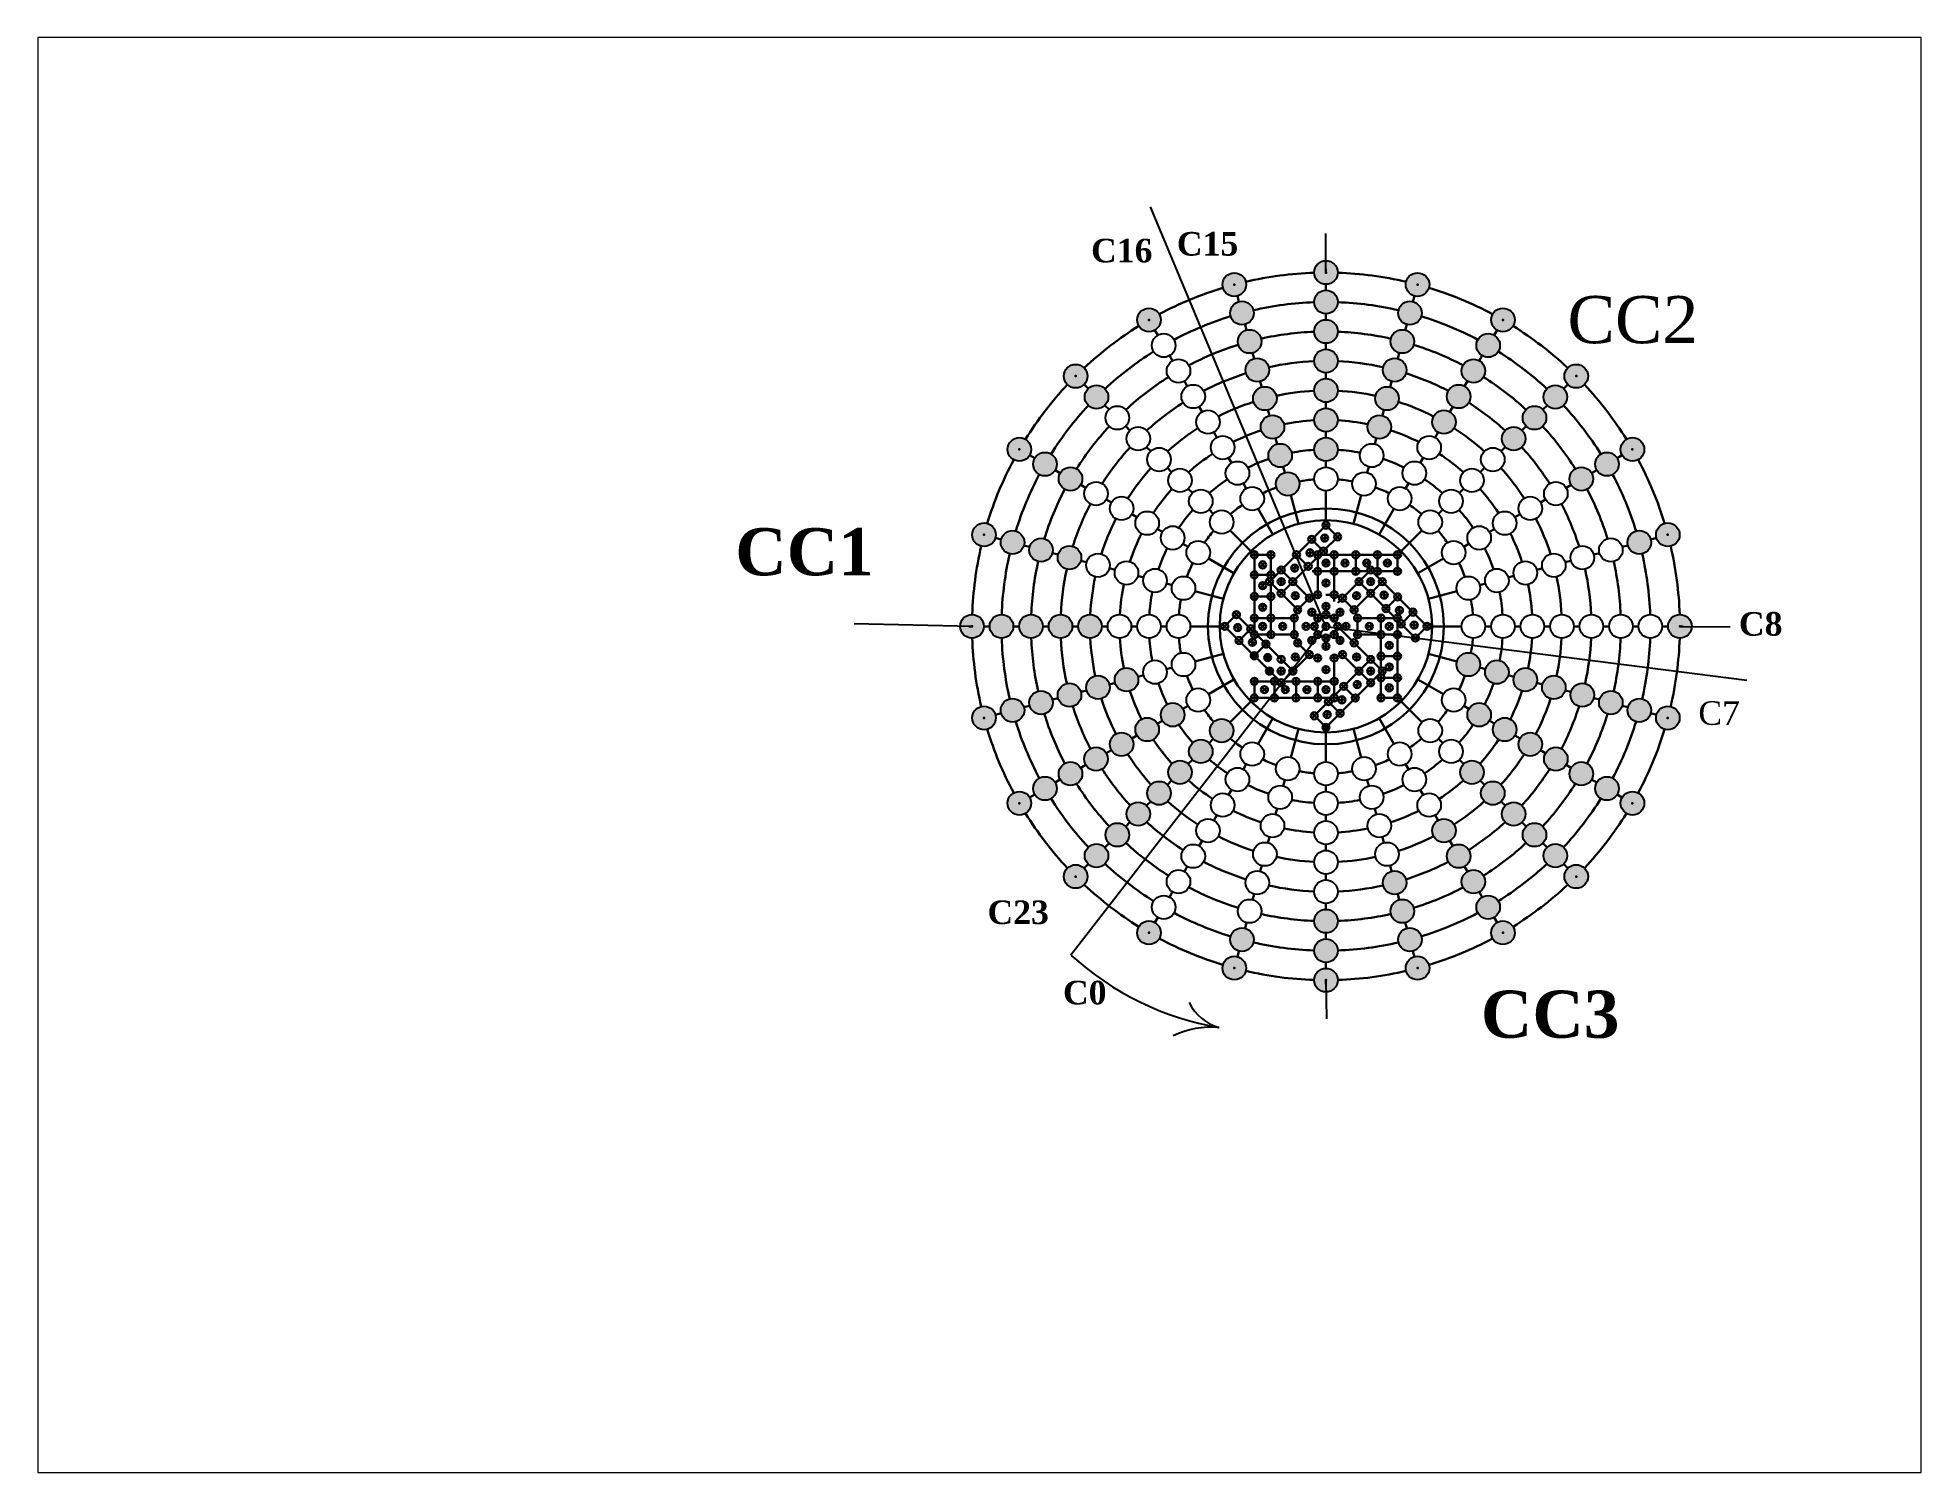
# Paper-space layout 'Layout1' of a CAD drawing. Header units: inches. Extents: x 1.05 to 9.45, y 0.8 to 7.2.
# The model-space entities are those that its viewports show. They can reach past a viewport. Long polylines and large blocks are cut down to what shows.
import ezdxf

# ---------------------------------------------------------------- set-up
doc = ezdxf.new("R2010")
doc.units = ezdxf.units.IN
doc.header["$MEASUREMENT"] = 0

psp = doc.layouts.get("Layout1")

msp = doc.modelspace()

# ---------------------------------------------------------------- texts
at = {"color": 1, "attachment_point": 1}
for s, insert, char_height, width in [('{\\fTimes New Roman|b1|i0|c0|p18;C15}', (71.505, 63.298), 1, 3.02513), ('{\\fTimes New Roman|b1|i0|c0|p18;C16}', (67.868, 63.011), 1, 2.68846), ('{\\fTimes New Roman|b0|i0|c0|p18;\\Q1;CC2}', (88.042, 60.586), 2, 6.93401), ('{\\fTimes New Roman|b1|i0|c0|p18;CC1}', (52.788, 50.744), 2, 5.46482), ('{\\fTimes New Roman|b1|i0|c0|p18;C8}', (95.324, 47.185), 1, 4.35852), ('{\\fTimes New Roman|b0|i0|c0|p18;C7}', (93.605, 43.405), 1, 3.32889), ('{\\fTimes New Roman|b1|i0|c0|p18;C23}', (63.479, 34.96), 1, 3.08995), ('{\\fTimes New Roman|b1|i0|c0|p18;C0}', (66.677, 31.554), 1, 1.78792), ('{\\fTimes New Roman|b1|i0|c0|p18;CC3}', (84.387, 31.14), 2, 6.67539)]:
    msp.add_mtext(s, dxfattribs=dict(at, insert=insert, char_height=char_height, width=width))

# ---------------------------------------------------------------- hatches: boundary and pattern name
h = msp.add_hatch(color=4)
h.set_gradient(color1=(238, 242, 13), color2=(238, 242, 13), one_color=1, tint=0.5)
h.paths.add_polyline_path([(76.705, 52.618, 1), (75.705, 52.618, 1)])
h.paths.add_polyline_path([(76.382, 53.825, 1), (75.382, 53.825, 1)])
h.paths.add_polyline_path([(76.058, 55.033, 1), (75.058, 55.033, 1)])
h.paths.add_polyline_path([(75.735, 56.24, 1), (74.735, 56.24, 1)])
h.paths.add_polyline_path([(75.411, 57.448, 1), (74.411, 57.448, 1)])
h.paths.add_polyline_path([(75.087, 58.655, 1), (74.087, 58.655, 1)])
h.paths.add_polyline_path([(74.764, 59.862, 1), (73.764, 59.862, 1)])
h.paths.add_polyline_path([(74.44, 61.07, 1), (73.44, 61.07, 1)])
h.paths.add_polyline_path([(78.323, 61.581, 1), (77.323, 61.581, 1)])
h.paths.add_polyline_path([(78.323, 60.331, 1), (77.323, 60.331, 1)])
h.paths.add_polyline_path([(78.323, 59.081, 1), (77.323, 59.081, 1)])
h.paths.add_polyline_path([(78.323, 57.831, 1), (77.323, 57.831, 1)])
h.paths.add_polyline_path([(78.323, 56.581, 1), (77.323, 56.581, 1)])
h.paths.add_polyline_path([(78.323, 55.331, 1), (77.323, 55.331, 1)])
h.paths.add_polyline_path([(78.323, 54.081, 1), (77.323, 54.081, 1)])
h.paths.add_polyline_path([(82.205, 61.07, 1), (81.205, 61.07, 1)])
h.paths.add_polyline_path([(81.881, 59.862, 1), (80.881, 59.862, 1)])
h.paths.add_polyline_path([(81.558, 58.655, 1), (80.558, 58.655, 1)])
h.paths.add_polyline_path([(81.234, 57.448, 1), (80.234, 57.448, 1)])
h.paths.add_polyline_path([(80.911, 56.24, 1), (79.911, 56.24, 1)])
h.paths.add_polyline_path([(80.587, 55.033, 1), (79.587, 55.033, 1)])
h.paths.add_polyline_path([(85.823, 59.571, 1), (84.823, 59.571, 1)])
h.paths.add_polyline_path([(85.198, 58.489, 1), (84.198, 58.489, 1)])
h.paths.add_polyline_path([(84.573, 57.406, 1), (83.573, 57.406, 1)])
h.paths.add_polyline_path([(83.948, 56.324, 1), (82.948, 56.324, 1)])
h.paths.add_polyline_path([(83.323, 55.241, 1), (82.323, 55.241, 1)])
h.paths.add_polyline_path([(88.929, 57.187, 1), (87.929, 57.187, 1)])
h.paths.add_polyline_path([(88.045, 56.304, 1), (87.045, 56.304, 1)])
h.paths.add_polyline_path([(87.162, 55.42, 1), (86.162, 55.42, 1)])
h.paths.add_polyline_path([(86.278, 54.536, 1), (85.278, 54.536, 1)])
h.paths.add_polyline_path([(91.313, 54.081, 1), (90.313, 54.081, 1)])
h.paths.add_polyline_path([(90.231, 53.456, 1), (89.231, 53.456, 1)])
h.paths.add_polyline_path([(89.148, 52.831, 1), (88.148, 52.831, 1)])
h.paths.add_polyline_path([(92.812, 50.463, 1), (91.812, 50.463, 1)])
h.paths.add_polyline_path([(91.604, 50.14, 1), (90.604, 50.14, 1)])
h.paths.add_polyline_path([(93.323, 46.581, 1), (92.323, 46.581, 1)])
h = msp.add_hatch(color=4)
h.set_gradient(color1=(238, 242, 13), color2=(238, 242, 13), one_color=1, tint=0.5)
h.paths.add_polyline_path([(73.903, 42.161, 1), (72.903, 42.161, 1)])
h.paths.add_polyline_path([(73.019, 41.278, 1), (72.019, 41.278, 1)])
h.paths.add_polyline_path([(72.136, 40.394, 1), (71.136, 40.394, 1)])
h.paths.add_polyline_path([(71.252, 39.51, 1), (70.252, 39.51, 1)])
h.paths.add_polyline_path([(70.368, 38.626, 1), (69.368, 38.626, 1)])
h.paths.add_polyline_path([(69.484, 37.742, 1), (68.484, 37.742, 1)])
h.paths.add_polyline_path([(68.6, 36.858, 1), (67.6, 36.858, 1)])
h.paths.add_polyline_path([(67.716, 35.974, 1), (66.716, 35.974, 1)])
h.paths.add_polyline_path([(65.332, 39.081, 1), (64.332, 39.081, 1)])
h.paths.add_polyline_path([(66.415, 39.706, 1), (65.415, 39.706, 1)])
h.paths.add_polyline_path([(67.497, 40.331, 1), (66.497, 40.331, 1)])
h.paths.add_polyline_path([(68.58, 40.956, 1), (67.58, 40.956, 1)])
h.paths.add_polyline_path([(69.662, 41.581, 1), (68.662, 41.581, 1)])
h.paths.add_polyline_path([(70.745, 42.206, 1), (69.745, 42.206, 1)])
h.paths.add_polyline_path([(71.828, 42.831, 1), (70.828, 42.831, 1)])
h.paths.add_polyline_path([(69.871, 44.316, 1), (68.871, 44.316, 1)])
h.paths.add_polyline_path([(68.663, 43.993, 1), (67.663, 43.993, 1)])
h.paths.add_polyline_path([(67.456, 43.669, 1), (66.456, 43.669, 1)])
h.paths.add_polyline_path([(66.249, 43.346, 1), (65.249, 43.346, 1)])
h.paths.add_polyline_path([(65.041, 43.022, 1), (64.041, 43.022, 1)])
h.paths.add_polyline_path([(63.834, 42.699, 1), (62.834, 42.699, 1)])
h.paths.add_polyline_path([(68.323, 46.581, 1), (67.323, 46.581, 1)])
h.paths.add_polyline_path([(67.073, 46.581, 1), (66.073, 46.581, 1)])
h.paths.add_polyline_path([(65.823, 46.581, 1), (64.823, 46.581, 1)])
h.paths.add_polyline_path([(64.573, 46.581, 1), (63.573, 46.581, 1)])
h.paths.add_polyline_path([(63.323, 46.581, 1), (62.323, 46.581, 1)])
h.paths.add_polyline_path([(63.834, 50.463, 1), (62.834, 50.463, 1)])
h.paths.add_polyline_path([(65.041, 50.14, 1), (64.041, 50.14, 1)])
h.paths.add_polyline_path([(66.249, 49.816, 1), (65.249, 49.816, 1)])
h.paths.add_polyline_path([(67.456, 49.493, 1), (66.456, 49.493, 1)])
h.paths.add_polyline_path([(65.332, 54.081, 1), (64.332, 54.081, 1)])
h.paths.add_polyline_path([(66.415, 53.456, 1), (65.415, 53.456, 1)])
h.paths.add_polyline_path([(67.497, 52.831, 1), (66.497, 52.831, 1)])
h.paths.add_polyline_path([(67.716, 57.187, 1), (66.716, 57.187, 1)])
h.paths.add_polyline_path([(68.6, 56.304, 1), (67.6, 56.304, 1)])
h.paths.add_polyline_path([(70.823, 59.571, 1), (69.823, 59.571, 1)])
h = msp.add_hatch(color=4)
h.set_gradient(color1=(230, 0, 0), color2=(255, 46, 46), one_color=1, tint=0.59)
h.paths.add_polyline_path([(77.823, 50.869), (77.717, 50.763, 0.414214), (77.929, 50.763)])
h.paths.add_polyline_path([(77.929, 50.763, 0.198912), (77.973, 50.869, 0.198912), (77.929, 50.975), (77.823, 50.869)])
h.paths.add_polyline_path([(77.929, 50.975, 0.414214), (77.717, 50.975), (77.823, 50.869)])
h.paths.add_polyline_path([(77.673, 50.869, 0.198912), (77.717, 50.763), (77.823, 50.869), (77.717, 50.975, 0.198912)])
h.paths.add_polyline_path([(78.318, 50.374), (78.212, 50.48, 0.198912), (78.168, 50.374, 0.198912), (78.212, 50.268)])
h.paths.add_polyline_path([(78.318, 50.374), (78.424, 50.48, 0.414214), (78.212, 50.48)])
h.paths.add_polyline_path([(78.468, 50.374, 0.198912), (78.424, 50.48), (78.318, 50.374), (78.424, 50.268, 0.198912)])
h.paths.add_polyline_path([(78.318, 50.374), (78.212, 50.268, 0.414214), (78.424, 50.268)])
h.paths.add_polyline_path([(77.92, 50.321, 0.024123), (77.919, 50.335), (77.77, 50.321), (77.755, 50.171, 0.442761)])
h.paths.add_polyline_path([(77.919, 50.335, 0.358765), (77.784, 50.47), (77.77, 50.321)])
h.paths.add_polyline_path([(77.784, 50.47, 0.442761), (77.62, 50.321, 0.024123), (77.62, 50.306), (77.77, 50.321)])
h.paths.add_polyline_path([(77.77, 50.321), (77.62, 50.306, 0.358765), (77.755, 50.171)])
h.paths.add_polyline_path([(77.116, 50.162, 0.414214), (77.328, 50.162), (77.222, 50.268)])
h.paths.add_polyline_path([(77.372, 50.268, 0.198912), (77.328, 50.374), (77.222, 50.268), (77.328, 50.162, 0.198912)])
h.paths.add_polyline_path([(77.328, 50.374, 0.414214), (77.116, 50.374), (77.222, 50.268)])
h.paths.add_polyline_path([(77.116, 50.374, 0.198912), (77.072, 50.268, 0.198912), (77.116, 50.162), (77.222, 50.268)])
h.paths.add_polyline_path([(77.823, 49.879, 0.414214), (77.611, 49.879), (77.717, 49.773)])
h.paths.add_polyline_path([(77.717, 49.773), (77.823, 49.667, 0.198912), (77.867, 49.773, 0.198912), (77.823, 49.879)])
h.paths.add_polyline_path([(77.717, 49.773), (77.611, 49.667, 0.414214), (77.823, 49.667)])
h.paths.add_polyline_path([(77.611, 49.879, 0.198912), (77.567, 49.773, 0.198912), (77.611, 49.667), (77.717, 49.773)])
h.paths.add_polyline_path([(77.125, 49.548, 0.45369), (77.295, 49.696, 0.375809), (77.165, 49.845)])
h.paths.add_polyline_path([(77.165, 49.845, 0.45369), (76.995, 49.696, 0.375809), (77.125, 49.548)])
h = msp.add_hatch(color=4)
h.set_gradient(color1=(230, 0, 0), color2=(255, 46, 46), one_color=1, tint=0.59)
h.paths.add_polyline_path([(75.341, 49.613), (75.491, 49.613), (75.491, 49.763, 0.414214)])
h.paths.add_polyline_path([(75.341, 49.613, 0.414214), (75.491, 49.463), (75.491, 49.613)])
h.paths.add_polyline_path([(75.491, 49.613), (75.491, 49.463, 0.414214), (75.641, 49.613)])
h.paths.add_polyline_path([(75.491, 49.613), (75.641, 49.613, 0.414214), (75.491, 49.763)])
h.paths.add_polyline_path([(74.941, 49.613, 0.414214), (74.791, 49.763), (74.791, 49.613)])
h.paths.add_polyline_path([(74.641, 49.613), (74.791, 49.613), (74.791, 49.763, 0.414214)])
h.paths.add_polyline_path([(74.641, 49.613, 0.414214), (74.791, 49.463), (74.791, 49.613)])
h.paths.add_polyline_path([(74.791, 49.613), (74.791, 49.463, 0.414214), (74.941, 49.613)])
h = msp.add_hatch(color=4)
h.set_gradient(color1=(230, 0, 0), color2=(255, 46, 46), one_color=1, tint=0.59)
h.paths.add_polyline_path([(79.089, 49.763, 0.414214), (78.939, 49.613), (79.089, 49.613)])
h.paths.add_polyline_path([(79.089, 49.613), (79.239, 49.613, 0.414214), (79.089, 49.763)])
h.paths.add_polyline_path([(79.089, 49.463, 0.414214), (79.239, 49.613), (79.089, 49.613)])
h.paths.add_polyline_path([(78.939, 49.613, 0.414214), (79.089, 49.463), (79.089, 49.613)])
h.paths.add_polyline_path([(79.089, 49.063, 0.414214), (78.939, 48.913), (79.089, 48.913)])
h.paths.add_polyline_path([(79.239, 48.913, 0.414214), (79.089, 49.063), (79.089, 48.913)])
h.paths.add_polyline_path([(79.089, 48.763, 0.414214), (79.239, 48.913), (79.089, 48.913)])
h.paths.add_polyline_path([(79.089, 48.913), (78.939, 48.913, 0.414214), (79.089, 48.763)])
h.paths.add_polyline_path([(78.631, 49.263), (78.75, 49.172, 0.164596), (78.781, 49.263, 0.164596), (78.75, 49.354)])
h.paths.add_polyline_path([(78.75, 49.354, 0.494368), (78.512, 49.354), (78.631, 49.263)])
h.paths.add_polyline_path([(78.512, 49.354, 0.164596), (78.481, 49.263, 0.164596), (78.512, 49.172), (78.631, 49.263)])
h.paths.add_polyline_path([(78.631, 49.263), (78.512, 49.172, 0.494368), (78.75, 49.172)])
h.paths.add_polyline_path([(78.173, 49.463, 0.414214), (78.323, 49.613), (78.173, 49.613)])
h.paths.add_polyline_path([(78.173, 49.613), (78.323, 49.613, 0.414214), (78.173, 49.763)])
h.paths.add_polyline_path([(78.173, 49.613), (78.173, 49.763, 0.414214), (78.023, 49.613)])
h.paths.add_polyline_path([(78.173, 49.613), (78.023, 49.613, 0.414214), (78.173, 49.463)])
h.paths.add_polyline_path([(77.929, 49.369, 0.414214), (77.717, 49.369), (77.823, 49.263)])
h.paths.add_polyline_path([(77.929, 49.157, 0.198912), (77.973, 49.263, 0.198912), (77.929, 49.369), (77.823, 49.263)])
h.paths.add_polyline_path([(77.823, 49.263), (77.717, 49.157, 0.414214), (77.929, 49.157)])
h.paths.add_polyline_path([(77.823, 49.263), (77.717, 49.369, 0.198912), (77.673, 49.263, 0.198912), (77.717, 49.157)])
h.paths.add_polyline_path([(78.173, 48.913), (78.173, 49.063, 0.414214), (78.023, 48.913)])
h.paths.add_polyline_path([(78.173, 48.913), (78.323, 48.913, 0.414214), (78.173, 49.063)])
h.paths.add_polyline_path([(78.173, 48.913), (78.173, 48.763, 0.414214), (78.323, 48.913)])
h.paths.add_polyline_path([(78.173, 48.913), (78.023, 48.913, 0.414214), (78.173, 48.763)])
h.paths.add_polyline_path([(77.473, 48.913), (77.623, 48.913, 0.414214), (77.473, 49.063)])
h.paths.add_polyline_path([(77.473, 48.913), (77.473, 48.763, 0.414214), (77.623, 48.913)])
h.paths.add_polyline_path([(77.473, 48.913), (77.323, 48.913, 0.414214), (77.473, 48.763)])
h.paths.add_polyline_path([(77.473, 49.063, 0.414214), (77.323, 48.913), (77.473, 48.913)])
h.paths.add_polyline_path([(77.473, 49.463, 0.414214), (77.623, 49.613), (77.473, 49.613)])
h.paths.add_polyline_path([(77.473, 49.613), (77.623, 49.613, 0.086148), (77.614, 49.663, -0.11876), (77.575, 49.722, 0.190824), (77.473, 49.763)])
h.paths.add_polyline_path([(77.473, 49.613), (77.473, 49.763, 0.414214), (77.323, 49.613)])
h.paths.add_polyline_path([(77.473, 49.613), (77.323, 49.613, 0.414214), (77.473, 49.463)])
h.paths.add_polyline_path([(77.069, 49.125), (77.175, 49.019, 0.198912), (77.219, 49.125, 0.198912), (77.175, 49.231)])
h.paths.add_polyline_path([(77.175, 49.231, 0.414214), (76.963, 49.231), (77.069, 49.125)])
h.paths.add_polyline_path([(76.963, 49.231, 0.198912), (76.919, 49.125, 0.198912), (76.963, 49.019), (77.069, 49.125)])
h.paths.add_polyline_path([(76.963, 49.019, 0.414214), (77.175, 49.019), (77.069, 49.125)])
h.paths.add_polyline_path([(77.823, 48.417), (77.909, 48.54, 0.317567), (77.736, 48.54)])
h.paths.add_polyline_path([(77.823, 48.417), (77.909, 48.295, 0.243606), (77.973, 48.417, 0.243606), (77.909, 48.54)])
h.paths.add_polyline_path([(77.736, 48.295, 0.317567), (77.909, 48.295), (77.823, 48.417)])
h.paths.add_polyline_path([(77.823, 48.417), (77.736, 48.54, 0.243606), (77.673, 48.417, 0.243606), (77.736, 48.295)])
h.paths.add_polyline_path([(78.173, 47.922), (78.173, 48.072, 0.414214), (78.023, 47.922)])
h.paths.add_polyline_path([(78.173, 47.922), (78.023, 47.922, 0.414214), (78.173, 47.772)])
h.paths.add_polyline_path([(78.173, 47.772, 0.414214), (78.323, 47.922), (78.173, 47.922)])
h.paths.add_polyline_path([(78.173, 48.072), (78.173, 47.922), (78.323, 47.922, 0.414214)])
h.paths.add_polyline_path([(79.118, 48.371, 0.414214), (79.33, 48.371), (79.224, 48.477)])
h.paths.add_polyline_path([(79.224, 48.477), (79.118, 48.583, 0.198912), (79.074, 48.477, 0.198912), (79.118, 48.371)])
h.paths.add_polyline_path([(79.33, 48.583, 0.414214), (79.118, 48.583), (79.224, 48.477)])
h.paths.add_polyline_path([(79.33, 48.371, 0.198912), (79.374, 48.477, 0.198912), (79.33, 48.583), (79.224, 48.477)])
h.paths.add_polyline_path([(79.569, 48.477, 0.414214), (79.719, 48.327), (79.719, 48.477)])
h.paths.add_polyline_path([(79.719, 48.477), (79.719, 48.327, 0.414214), (79.869, 48.477)])
h.paths.add_polyline_path([(79.869, 48.477, 0.414214), (79.719, 48.627), (79.719, 48.477)])
h.paths.add_polyline_path([(79.719, 48.477), (79.719, 48.627, 0.414214), (79.569, 48.477)])
h.paths.add_polyline_path([(80.108, 48.583, 0.198912), (80.064, 48.477, 0.198912), (80.108, 48.371), (80.214, 48.477)])
h.paths.add_polyline_path([(80.108, 48.371, 0.414214), (80.32, 48.371), (80.214, 48.477)])
h.paths.add_polyline_path([(80.32, 48.371, 0.198912), (80.364, 48.477, 0.198912), (80.32, 48.583), (80.214, 48.477)])
h.paths.add_polyline_path([(80.214, 48.477), (80.32, 48.583, 0.414214), (80.108, 48.583)])
h.paths.add_polyline_path([(79.719, 47.982), (79.825, 48.088, 0.414214), (79.613, 48.088)])
h.paths.add_polyline_path([(79.825, 47.876, 0.198912), (79.869, 47.982, 0.198912), (79.825, 48.088), (79.719, 47.982)])
h.paths.add_polyline_path([(79.613, 47.876, 0.414214), (79.825, 47.876), (79.719, 47.982)])
h.paths.add_polyline_path([(79.719, 47.982), (79.613, 48.088, 0.198912), (79.569, 47.982, 0.198912), (79.613, 47.876)])
h.paths.add_polyline_path([(80.142, 47.926, 0.033229), (80.14, 47.906, 0.453687), (80.31, 47.757), (80.29, 47.906)])
h.paths.add_polyline_path([(80.29, 47.906), (80.31, 47.757, 0.338358), (80.439, 47.886)])
h.paths.add_polyline_path([(80.439, 47.886, 0.033229), (80.44, 47.906, 0.453687), (80.271, 48.055), (80.29, 47.906)])
h.paths.add_polyline_path([(80.29, 47.906), (80.271, 48.055, 0.338358), (80.142, 47.926)])
h.paths.add_polyline_path([(76.646, 49.069, 0.338358), (76.517, 49.197), (76.498, 49.049)])
h.paths.add_polyline_path([(76.498, 49.049), (76.478, 48.9, 0.453687), (76.648, 49.049, 0.033229), (76.646, 49.069)])
h.paths.add_polyline_path([(76.498, 49.049), (76.349, 49.029, 0.338358), (76.478, 48.9)])
h.paths.add_polyline_path([(76.517, 49.197, 0.453687), (76.348, 49.049, 0.033229), (76.349, 49.029), (76.498, 49.049)])
h.paths.add_polyline_path([(76.468, 49.514, 0.414214), (76.68, 49.514), (76.574, 49.62)])
h.paths.add_polyline_path([(76.574, 49.62), (76.68, 49.514, 0.198912), (76.724, 49.62, 0.198912), (76.68, 49.726)])
h.paths.add_polyline_path([(76.574, 49.62), (76.68, 49.726, 0.414214), (76.468, 49.726)])
h.paths.add_polyline_path([(76.468, 49.726, 0.198912), (76.424, 49.62, 0.198912), (76.468, 49.514), (76.574, 49.62)])
h.paths.add_polyline_path([(76.527, 48.583, 0.414214), (76.315, 48.583), (76.421, 48.477)])
h.paths.add_polyline_path([(76.315, 48.583, 0.198912), (76.271, 48.477, 0.198912), (76.315, 48.371), (76.421, 48.477)])
h.paths.add_polyline_path([(76.421, 48.477), (76.315, 48.371, 0.414214), (76.527, 48.371)])
h.paths.add_polyline_path([(76.527, 48.583), (76.421, 48.477), (76.527, 48.371, 0.198912), (76.571, 48.477, 0.198912)])
h.paths.add_polyline_path([(77.323, 47.922, 0.414214), (77.473, 47.772), (77.473, 47.922)])
h.paths.add_polyline_path([(77.473, 48.072, 0.414214), (77.323, 47.922), (77.473, 47.922)])
h = msp.add_hatch(color=4)
h.set_gradient(color1=(230, 0, 0), color2=(255, 46, 46), one_color=1, tint=0.59)
h.paths.add_polyline_path([(80.855, 49.763), (80.855, 49.613), (81.005, 49.613, 0.414214)])
h.paths.add_polyline_path([(81.005, 49.613), (80.855, 49.613), (80.855, 49.463, 0.414214)])
h.paths.add_polyline_path([(80.855, 49.613), (80.705, 49.613, 0.414214), (80.855, 49.463)])
h.paths.add_polyline_path([(80.855, 49.763, 0.414214), (80.705, 49.613), (80.855, 49.613)])
h.paths.add_polyline_path([(80.005, 49.763), (80.005, 49.613), (80.155, 49.613, 0.414214)])
h.paths.add_polyline_path([(80.155, 49.613), (80.005, 49.613), (80.005, 49.463, 0.414214)])
h.paths.add_polyline_path([(80.005, 49.613), (79.855, 49.613, 0.414214), (80.005, 49.463)])
h.paths.add_polyline_path([(80.005, 49.763, 0.414214), (79.855, 49.613), (80.005, 49.613)])
h.paths.add_polyline_path([(80.545, 49.358, 0.471924), (80.314, 49.358), (80.43, 49.263)])
h.paths.add_polyline_path([(80.43, 49.263), (80.314, 49.358, 0.173955), (80.28, 49.263, 0.173955), (80.314, 49.168)])
h.paths.add_polyline_path([(80.43, 49.263), (80.314, 49.168, 0.471924), (80.545, 49.168)])
h.paths.add_polyline_path([(80.58, 49.263, 0.173955), (80.545, 49.358), (80.43, 49.263), (80.545, 49.168, 0.173955)])
h.paths.add_polyline_path([(80.855, 48.913), (80.705, 48.913, 0.414214), (80.855, 48.763)])
h.paths.add_polyline_path([(80.855, 49.063, 0.414214), (80.705, 48.913), (80.855, 48.913)])
h.paths.add_polyline_path([(80.855, 49.063), (80.855, 48.913), (81.005, 48.913, 0.414214)])
h.paths.add_polyline_path([(81.005, 48.913), (80.855, 48.913), (80.855, 48.763, 0.414214)])
h.paths.add_polyline_path([(80.155, 48.913), (80.005, 48.913), (80.005, 48.763, 0.414214)])
h.paths.add_polyline_path([(80.005, 49.063), (80.005, 48.913), (80.155, 48.913, 0.414214)])
h.paths.add_polyline_path([(80.005, 49.063, 0.29003), (79.869, 48.977, -0.007793), (79.869, 48.972, -0.102217), (79.857, 48.913), (80.005, 48.913)])
h.paths.add_polyline_path([(80.005, 48.913), (79.857, 48.913, -0.008551), (79.855, 48.908, 0.405113), (80.005, 48.763)])
h.paths.add_polyline_path([(79.869, 48.977, 0.190824), (79.825, 49.078), (79.719, 48.972), (79.825, 48.866, 0.086148), (79.855, 48.908, -0.007793), (79.855, 48.913, -0.110865)])
h.paths.add_polyline_path([(79.719, 48.972), (79.613, 48.866, 0.414214), (79.825, 48.866)])
h.paths.add_polyline_path([(79.613, 49.078, 0.198912), (79.569, 48.972, 0.198912), (79.613, 48.866), (79.719, 48.972)])
h.paths.add_polyline_path([(79.825, 49.078, 0.414214), (79.613, 49.078), (79.719, 48.972)])
h.paths.add_polyline_path([(79.547, 49.263), (79.428, 49.172, 0.494374), (79.666, 49.172)])
h.paths.add_polyline_path([(79.428, 49.354, 0.164593), (79.397, 49.263, 0.164593), (79.428, 49.172), (79.547, 49.263)])
h.paths.add_polyline_path([(79.666, 49.354, 0.494374), (79.428, 49.354), (79.547, 49.263)])
h.paths.add_polyline_path([(79.666, 49.354), (79.547, 49.263), (79.666, 49.172, 0.164593), (79.697, 49.263, 0.164593)])
h = msp.add_hatch(color=4)
h.set_gradient(color1=(230, 0, 0), color2=(255, 46, 46), one_color=1, tint=0.59)
h.paths.add_polyline_path([(77.823, 47.58, 0.414214), (77.673, 47.43), (77.823, 47.43)])
h.paths.add_polyline_path([(77.823, 47.43), (77.673, 47.43, 0.398964), (77.815, 47.28), (77.823, 47.288)])
h.paths.add_polyline_path([(77.973, 47.43), (77.823, 47.43), (77.823, 47.288), (77.831, 47.28, 0.398964)])
h.paths.add_polyline_path([(77.823, 47.58), (77.823, 47.43), (77.973, 47.43, 0.414214)])
h.paths.add_polyline_path([(77.929, 47.182, 0.414214), (77.717, 47.182), (77.823, 47.076)])
h.paths.add_polyline_path([(77.929, 47.182), (77.823, 47.076), (77.929, 46.97, 0.198912), (77.973, 47.076, 0.198912)])
h.paths.add_polyline_path([(77.823, 47.076), (77.717, 46.97, 0.414214), (77.929, 46.97)])
h.paths.add_polyline_path([(77.823, 47.076), (77.717, 47.182, 0.198912), (77.673, 47.076, 0.198912), (77.717, 46.97)])
h.paths.add_polyline_path([(77.473, 47.081), (77.473, 46.931), (77.623, 46.931, 0.414214)])
h.paths.add_polyline_path([(77.623, 46.931), (77.473, 46.931), (77.473, 46.781, 0.414214)])
h.paths.add_polyline_path([(77.473, 46.931), (77.323, 46.931, 0.414214), (77.473, 46.781)])
h.paths.add_polyline_path([(77.473, 47.081, 0.414214), (77.323, 46.931), (77.473, 46.931)])
h.paths.add_polyline_path([(77.375, 47.179), (77.225, 47.179), (77.225, 47.066), (77.225, 47.029, 0.414214)])
h.paths.add_polyline_path([(77.225, 47.329), (77.225, 47.179), (77.375, 47.179, 0.414214)])
h.paths.add_polyline_path([(77.225, 47.329, 0.414214), (77.075, 47.179), (77.225, 47.179)])
h.paths.add_polyline_path([(77.225, 47.179), (77.075, 47.179, 0.414214), (77.225, 47.029), (77.225, 47.066)])
h.paths.add_polyline_path([(76.777, 47.282, 0.198912), (76.733, 47.388), (76.627, 47.282), (76.733, 47.176, 0.198912)])
h.paths.add_polyline_path([(76.627, 47.282), (76.521, 47.176, 0.414214), (76.733, 47.176)])
h.paths.add_polyline_path([(76.521, 47.388, 0.198912), (76.477, 47.282, 0.198912), (76.521, 47.176), (76.627, 47.282)])
h.paths.add_polyline_path([(76.733, 47.388, 0.414214), (76.521, 47.388), (76.627, 47.282)])
h.paths.add_polyline_path([(76.482, 47.081), (76.482, 46.931), (76.632, 46.931, 0.414214)])
h.paths.add_polyline_path([(76.632, 46.931), (76.482, 46.931), (76.482, 46.781, 0.414214)])
h.paths.add_polyline_path([(76.482, 46.931), (76.332, 46.931, 0.414214), (76.482, 46.781)])
h.paths.add_polyline_path([(76.482, 47.081, 0.414214), (76.332, 46.931), (76.482, 46.931)])
h.paths.add_polyline_path([(77.473, 48.072), (77.473, 47.922), (77.623, 47.922, 0.414214)])
h.paths.add_polyline_path([(77.623, 47.922), (77.473, 47.922), (77.473, 47.772, 0.414214)])
h.paths.add_polyline_path([(77.228, 47.883), (77.122, 47.777), (77.228, 47.671, 0.198912), (77.272, 47.777, 0.198912)])
h.paths.add_polyline_path([(77.228, 47.883, 0.414214), (77.016, 47.883), (77.122, 47.777)])
h.paths.add_polyline_path([(77.016, 47.883, 0.198912), (76.972, 47.777, 0.198912), (77.016, 47.671), (77.122, 47.777)])
h.paths.add_polyline_path([(77.122, 47.777), (77.016, 47.671, 0.414214), (77.228, 47.671)])
h.paths.add_polyline_path([(76.672, 47.854), (76.524, 47.879), (76.55, 47.732, 0.317567)])
h.paths.add_polyline_path([(76.499, 48.027), (76.524, 47.879), (76.672, 47.854, 0.042628), (76.674, 47.879, 0.465053)])
h.paths.add_polyline_path([(76.499, 48.027, 0.317567), (76.376, 47.905), (76.524, 47.879)])
h.paths.add_polyline_path([(76.524, 47.879), (76.376, 47.905, 0.042628), (76.374, 47.879, 0.465053), (76.55, 47.732)])
h.paths.add_polyline_path([(76.032, 48.088), (75.926, 47.982), (76.032, 47.876, 0.198912), (76.076, 47.982, 0.198912)])
h.paths.add_polyline_path([(76.032, 48.088, 0.414214), (75.82, 48.088), (75.926, 47.982)])
h.paths.add_polyline_path([(75.82, 48.088, 0.198912), (75.776, 47.982, 0.198912), (75.82, 47.876), (75.926, 47.982)])
h.paths.add_polyline_path([(75.926, 47.982), (75.82, 47.876, 0.414214), (76.032, 47.876)])
h.paths.add_polyline_path([(76.076, 48.477), (75.926, 48.477), (75.926, 48.327, 0.414214)])
h.paths.add_polyline_path([(75.926, 48.477), (75.776, 48.477, 0.414214), (75.926, 48.327)])
h.paths.add_polyline_path([(75.926, 48.627, 0.414214), (75.776, 48.477), (75.926, 48.477)])
h.paths.add_polyline_path([(75.926, 48.627), (75.926, 48.477), (76.076, 48.477, 0.414214)])
h.paths.add_polyline_path([(75.926, 48.972), (75.82, 48.866, 0.414214), (76.032, 48.866)])
h.paths.add_polyline_path([(76.076, 48.972, 0.198912), (76.032, 49.078), (75.926, 48.972), (76.032, 48.866, 0.198912)])
h.paths.add_polyline_path([(76.032, 49.078, 0.414214), (75.82, 49.078), (75.926, 48.972)])
h.paths.add_polyline_path([(75.82, 49.078, 0.198912), (75.776, 48.972, 0.198912), (75.82, 48.866), (75.926, 48.972)])
h.paths.add_polyline_path([(75.491, 48.913), (75.491, 48.763), (75.641, 48.763, 0.414214)])
h.paths.add_polyline_path([(75.641, 48.763), (75.491, 48.763), (75.491, 48.615, -0.008551), (75.495, 48.613, 0.405113)])
h.paths.add_polyline_path([(75.491, 48.763), (75.341, 48.763, 0.29003), (75.427, 48.627, -0.110097), (75.491, 48.615)])
h.paths.add_polyline_path([(75.491, 48.913, 0.414214), (75.341, 48.763), (75.491, 48.763)])
h.paths.add_polyline_path([(75.537, 48.583, 0.086148), (75.495, 48.613, -0.11876), (75.427, 48.627, 0.190824), (75.325, 48.583), (75.431, 48.477)])
h.paths.add_polyline_path([(75.581, 48.477, 0.198912), (75.537, 48.583), (75.431, 48.477), (75.537, 48.371, 0.198912)])
h.paths.add_polyline_path([(75.431, 48.477), (75.325, 48.371, 0.414214), (75.537, 48.371)])
h.paths.add_polyline_path([(75.431, 48.477), (75.325, 48.583, 0.198912), (75.281, 48.477, 0.198912), (75.325, 48.371)])
h.paths.add_polyline_path([(75.232, 48.424), (75.141, 48.305), (75.232, 48.186, 0.233688), (75.291, 48.305, 0.233688)])
h.paths.add_polyline_path([(75.141, 48.305), (75.05, 48.186, 0.338353), (75.232, 48.186)])
h.paths.add_polyline_path([(75.141, 48.305), (75.05, 48.424, 0.233688), (74.991, 48.305, 0.233688), (75.05, 48.186)])
h.paths.add_polyline_path([(75.05, 48.424), (75.141, 48.305), (75.232, 48.424, 0.338353)])
h.paths.add_polyline_path([(74.941, 48.763), (74.791, 48.763), (74.791, 48.613, 0.414214)])
h.paths.add_polyline_path([(74.791, 48.913), (74.791, 48.763), (74.941, 48.763, 0.414214)])
h.paths.add_polyline_path([(74.791, 48.913, 0.414214), (74.641, 48.763), (74.791, 48.763)])
h.paths.add_polyline_path([(74.791, 48.763), (74.641, 48.763, 0.414214), (74.791, 48.613)])
h.paths.add_polyline_path([(75.045, 49.304, 0.224111), (74.991, 49.188, 0.224111), (75.045, 49.072), (75.141, 49.188)])
h.paths.add_polyline_path([(75.141, 49.188), (75.045, 49.072, 0.358765), (75.236, 49.072)])
h.paths.add_polyline_path([(75.236, 49.304), (75.141, 49.188), (75.236, 49.072, 0.224111), (75.291, 49.188, 0.224111)])
h.paths.add_polyline_path([(75.236, 49.304, 0.358765), (75.045, 49.304), (75.141, 49.188)])
h = msp.add_hatch(color=4)
h.set_gradient(color1=(230, 0, 0), color2=(255, 46, 46), one_color=1, tint=0.59)
h.paths.add_polyline_path([(75.491, 47.847), (75.491, 47.997, 0.414214), (75.341, 47.847)])
h.paths.add_polyline_path([(75.341, 47.847, 0.414214), (75.491, 47.697), (75.491, 47.847)])
h.paths.add_polyline_path([(75.491, 47.847), (75.491, 47.697, 0.414214), (75.641, 47.847)])
h.paths.add_polyline_path([(75.491, 47.847), (75.641, 47.847, 0.414214), (75.491, 47.997)])
h.paths.add_polyline_path([(74.941, 47.847, 0.414214), (74.791, 47.997), (74.791, 47.847)])
h.paths.add_polyline_path([(74.791, 47.847), (74.791, 47.697, 0.414214), (74.941, 47.847)])
h.paths.add_polyline_path([(74.791, 47.697), (74.791, 47.847), (74.641, 47.847, 0.414214)])
h.paths.add_polyline_path([(74.791, 47.847), (74.791, 47.997, 0.414214), (74.641, 47.847)])
h.paths.add_polyline_path([(75.141, 47.389), (75.232, 47.508, 0.338358), (75.05, 47.508)])
h.paths.add_polyline_path([(75.05, 47.508, 0.233686), (74.991, 47.389, 0.233686), (75.05, 47.27), (75.141, 47.389)])
h.paths.add_polyline_path([(75.141, 47.389), (75.05, 47.27, 0.338358), (75.232, 47.27)])
h.paths.add_polyline_path([(75.141, 47.389), (75.232, 47.27, 0.233686), (75.291, 47.389, 0.233686), (75.232, 47.508)])
h.paths.add_polyline_path([(75.491, 46.931), (75.491, 47.081, 0.414214), (75.341, 46.931)])
h.paths.add_polyline_path([(75.641, 46.931, 0.414214), (75.491, 47.081), (75.491, 46.931)])
h.paths.add_polyline_path([(75.491, 46.781, 0.414214), (75.641, 46.931), (75.491, 46.931)])
h.paths.add_polyline_path([(75.341, 46.931, 0.414214), (75.491, 46.781), (75.491, 46.931)])
h.paths.add_polyline_path([(74.791, 46.931), (74.941, 46.931, 0.414214), (74.791, 47.081)])
h.paths.add_polyline_path([(74.941, 46.931), (74.791, 46.931), (74.791, 46.781, 0.414214)])
h.paths.add_polyline_path([(74.791, 46.781), (74.791, 46.931), (74.641, 46.931, 0.414214)])
h.paths.add_polyline_path([(74.641, 46.931), (74.791, 46.931), (74.791, 47.081, 0.414214)])
h.paths.add_polyline_path([(75.491, 46.381, 0.414214), (75.341, 46.231), (75.491, 46.231)])
h.paths.add_polyline_path([(75.491, 46.231), (75.341, 46.231, 0.414214), (75.491, 46.081)])
h.paths.add_polyline_path([(75.491, 46.231), (75.491, 46.081, 0.414214), (75.641, 46.231)])
h.paths.add_polyline_path([(75.491, 46.381), (75.491, 46.231), (75.641, 46.231, 0.414214)])
h.paths.add_polyline_path([(74.941, 46.231), (74.791, 46.231), (74.791, 46.081, 0.414214)])
h.paths.add_polyline_path([(74.941, 46.231, 0.414214), (74.791, 46.381), (74.791, 46.231)])
h.paths.add_polyline_path([(74.641, 46.231, 0.414214), (74.791, 46.081), (74.791, 46.231)])
h.paths.add_polyline_path([(74.681, 46.334, 0.190824), (74.641, 46.231), (74.791, 46.231), (74.791, 46.381, 0.086148), (74.74, 46.372, -0.11876)])
h.paths.add_polyline_path([(74.525, 46.369, 0.29003), (74.681, 46.334, -0.110097), (74.735, 46.37), (74.631, 46.475)])
h.paths.add_polyline_path([(74.631, 46.475), (74.525, 46.581, 0.198912), (74.481, 46.475, 0.198912), (74.525, 46.369)])
h.paths.add_polyline_path([(74.631, 46.475), (74.737, 46.581, 0.414214), (74.525, 46.581)])
h.paths.add_polyline_path([(74.631, 46.475), (74.735, 46.37, -0.008551), (74.74, 46.372, 0.190824), (74.781, 46.475, 0.198912), (74.737, 46.581)])
h.paths.add_polyline_path([(75.035, 46.687, 0.198912), (74.991, 46.581, 0.198912), (75.035, 46.475), (75.141, 46.581)])
h.paths.add_polyline_path([(75.247, 46.475), (75.141, 46.581), (75.035, 46.475, 0.414214)])
h.paths.add_polyline_path([(75.247, 46.475, 0.198912), (75.291, 46.581, 0.198912), (75.247, 46.687), (75.141, 46.581)])
h.paths.add_polyline_path([(75.141, 46.581), (75.247, 46.687, 0.414214), (75.035, 46.687)])
h.paths.add_polyline_path([(74.136, 46.97, 0.198912), (74.18, 47.076, 0.198912), (74.136, 47.182), (74.03, 47.076)])
h.paths.add_polyline_path([(73.924, 46.97, 0.414214), (74.136, 46.97), (74.03, 47.076)])
h.paths.add_polyline_path([(74.03, 47.076), (73.924, 47.182, 0.198912), (73.88, 47.076, 0.198912), (73.924, 46.97)])
h.paths.add_polyline_path([(74.136, 47.182, 0.414214), (73.924, 47.182), (74.03, 47.076)])
h.paths.add_polyline_path([(73.641, 46.687, 0.414214), (73.429, 46.687), (73.535, 46.581)])
h.paths.add_polyline_path([(73.429, 46.687, 0.198912), (73.385, 46.581, 0.198912), (73.429, 46.475), (73.535, 46.581)])
h.paths.add_polyline_path([(73.429, 46.475, 0.414214), (73.641, 46.475), (73.535, 46.581)])
h.paths.add_polyline_path([(73.641, 46.475, 0.198912), (73.685, 46.581, 0.198912), (73.641, 46.687), (73.535, 46.581)])
h.paths.add_polyline_path([(74.068, 46.677, 0.358765), (73.934, 46.542), (74.083, 46.528)])
h.paths.add_polyline_path([(73.934, 46.542, 0.024123), (73.933, 46.528, 0.442761), (74.097, 46.379), (74.083, 46.528)])
h.paths.add_polyline_path([(74.232, 46.513), (74.083, 46.528), (74.097, 46.379, 0.358765)])
h.paths.add_polyline_path([(74.232, 46.513, 0.024123), (74.233, 46.528, 0.442761), (74.068, 46.677), (74.083, 46.528)])
h.paths.add_polyline_path([(74.286, 45.98, 0.198912), (74.242, 46.086), (74.136, 45.98), (74.242, 45.874, 0.198912)])
h.paths.add_polyline_path([(74.242, 45.874), (74.136, 45.98), (74.03, 45.874, 0.414214)])
h.paths.add_polyline_path([(74.136, 45.98), (74.03, 46.086, 0.198912), (73.986, 45.98, 0.198912), (74.03, 45.874)])
h.paths.add_polyline_path([(74.242, 46.086, 0.414214), (74.03, 46.086), (74.136, 45.98)])
h.paths.add_polyline_path([(74.687, 46.052, 0.338353), (74.559, 45.923), (74.707, 45.903)])
h.paths.add_polyline_path([(74.559, 45.923, 0.033231), (74.557, 45.903, 0.45369), (74.727, 45.755), (74.707, 45.903)])
h.paths.add_polyline_path([(74.707, 45.903), (74.727, 45.755, 0.338353), (74.856, 45.884)])
h.paths.add_polyline_path([(74.856, 45.884, 0.033231), (74.857, 45.903, 0.45369), (74.687, 46.052), (74.707, 45.903)])
h.paths.add_polyline_path([(75.173, 45.721, 0.414214), (75.385, 45.721), (75.279, 45.827)])
h.paths.add_polyline_path([(75.279, 45.827), (75.173, 45.933, 0.198912), (75.129, 45.827, 0.198912), (75.173, 45.721)])
h.paths.add_polyline_path([(75.385, 45.933, 0.414214), (75.173, 45.933), (75.279, 45.827)])
h.paths.add_polyline_path([(75.385, 45.721, 0.198912), (75.429, 45.827, 0.198912), (75.385, 45.933), (75.279, 45.827)])
h = msp.add_hatch(color=4)
h.set_gradient(color1=(230, 0, 0), color2=(255, 46, 46), one_color=1, tint=0.59)
h.paths.add_polyline_path([(80.862, 47.83), (80.968, 47.936, 0.414214), (80.756, 47.936)])
h.paths.add_polyline_path([(80.756, 47.936, 0.198912), (80.712, 47.83, 0.198912), (80.756, 47.724), (80.862, 47.83)])
h.paths.add_polyline_path([(80.756, 47.724, 0.414214), (80.968, 47.724), (80.862, 47.83)])
h.paths.add_polyline_path([(80.862, 47.83), (80.968, 47.724, 0.198912), (81.012, 47.83, 0.198912), (80.968, 47.936)])
h.paths.add_polyline_path([(81.616, 47.288, 0.414214), (81.403, 47.288), (81.51, 47.182)])
h.paths.add_polyline_path([(81.403, 47.288, 0.198912), (81.36, 47.182, 0.198912), (81.403, 47.076), (81.51, 47.182)])
h.paths.add_polyline_path([(81.403, 47.076, 0.414214), (81.616, 47.076), (81.51, 47.182)])
h.paths.add_polyline_path([(81.66, 47.182, 0.198912), (81.616, 47.288), (81.51, 47.182), (81.616, 47.076, 0.198912)])
h.paths.add_polyline_path([(82.111, 46.581), (82.217, 46.687, 0.414214), (82.005, 46.687)])
h.paths.add_polyline_path([(82.005, 46.687, 0.198912), (81.961, 46.581, 0.198912), (82.005, 46.475), (82.111, 46.581)])
h.paths.add_polyline_path([(82.005, 46.475, 0.414214), (82.217, 46.475), (82.111, 46.581)])
h.paths.add_polyline_path([(82.217, 46.475, 0.198912), (82.261, 46.581, 0.198912), (82.217, 46.687), (82.111, 46.581)])
h.paths.add_polyline_path([(81.722, 45.98, 0.198912), (81.766, 46.086, 0.198912), (81.722, 46.192), (81.616, 46.086)])
h.paths.add_polyline_path([(81.51, 45.98, 0.414214), (81.722, 45.98), (81.616, 46.086)])
h.paths.add_polyline_path([(81.616, 46.086), (81.51, 46.192, 0.198912), (81.466, 46.086, 0.198912), (81.51, 45.98)])
h.paths.add_polyline_path([(81.722, 46.192, 0.414214), (81.51, 46.192), (81.616, 46.086)])
h.paths.add_polyline_path([(81.413, 46.648, 0.024123), (81.413, 46.634, 0.442761), (81.577, 46.485), (81.563, 46.634)])
h.paths.add_polyline_path([(81.563, 46.634), (81.577, 46.485, 0.358765), (81.712, 46.619)])
h.paths.add_polyline_path([(81.563, 46.634), (81.712, 46.619, 0.024123), (81.713, 46.634, 0.442761), (81.548, 46.783)])
h.paths.add_polyline_path([(81.563, 46.634), (81.548, 46.783, 0.358765), (81.413, 46.648)])
h.paths.add_polyline_path([(81.015, 46.687), (81.121, 46.581, 0.198912), (81.165, 46.687, 0.198912), (81.121, 46.793)])
h.paths.add_polyline_path([(81.121, 46.793, 0.29003), (80.964, 46.828, -0.110097), (80.91, 46.791), (81.015, 46.687)])
h.paths.add_polyline_path([(80.91, 46.791, -0.008551), (80.905, 46.79, 0.190824), (80.865, 46.687, 0.198912), (80.909, 46.581), (81.015, 46.687)])
h.paths.add_polyline_path([(81.015, 46.687), (80.909, 46.581, 0.414214), (81.121, 46.581)])
h.paths.add_polyline_path([(80.855, 46.931), (80.855, 46.781, 0.086148), (80.905, 46.79, -0.11876), (80.964, 46.828, 0.190824), (81.005, 46.931)])
h.paths.add_polyline_path([(80.705, 46.931, 0.414214), (80.855, 46.781), (80.855, 46.931)])
h.paths.add_polyline_path([(80.855, 47.081, 0.414214), (80.705, 46.931), (80.855, 46.931)])
h.paths.add_polyline_path([(80.855, 47.081), (80.855, 46.931), (81.005, 46.931, 0.414214)])
h.paths.add_polyline_path([(80.79, 47.278, 0.033231), (80.788, 47.258, 0.45369), (80.958, 47.11), (80.938, 47.258)])
h.paths.add_polyline_path([(80.918, 47.407, 0.338353), (80.79, 47.278), (80.938, 47.258)])
h.paths.add_polyline_path([(80.918, 47.407), (80.938, 47.258), (81.087, 47.238, 0.033231), (81.088, 47.258, 0.45369)])
h.paths.add_polyline_path([(81.087, 47.238), (80.938, 47.258), (80.958, 47.11, 0.338353)])
h.paths.add_polyline_path([(80.473, 47.229, 0.198912), (80.517, 47.335, 0.198912), (80.473, 47.441), (80.367, 47.335)])
h.paths.add_polyline_path([(80.473, 47.441, 0.414214), (80.261, 47.441), (80.367, 47.335)])
h.paths.add_polyline_path([(80.261, 47.441, 0.198912), (80.217, 47.335, 0.198912), (80.261, 47.229), (80.367, 47.335)])
h.paths.add_polyline_path([(80.261, 47.229, 0.414214), (80.473, 47.229), (80.367, 47.335)])
h.paths.add_polyline_path([(80.705, 46.231), (80.855, 46.231), (80.855, 46.381, 0.414214)])
h.paths.add_polyline_path([(80.705, 46.231, 0.414214), (80.855, 46.081), (80.855, 46.231)])
h.paths.add_polyline_path([(81.005, 46.231), (80.855, 46.231), (80.855, 46.081, 0.414214)])
h.paths.add_polyline_path([(81.005, 46.231, 0.414214), (80.855, 46.381), (80.855, 46.231)])
h.paths.add_polyline_path([(80.611, 46.687), (80.505, 46.581), (80.611, 46.475, 0.198912), (80.655, 46.581, 0.198912)])
h.paths.add_polyline_path([(80.505, 46.581), (80.399, 46.475, 0.414214), (80.611, 46.475)])
h.paths.add_polyline_path([(80.505, 46.581), (80.611, 46.687, 0.414214), (80.399, 46.687)])
h.paths.add_polyline_path([(80.399, 46.687, 0.198912), (80.355, 46.581, 0.198912), (80.399, 46.475), (80.505, 46.581)])
h.paths.add_polyline_path([(80.155, 46.931), (80.155, 46.781, 0.414214), (80.305, 46.931)])
h.paths.add_polyline_path([(80.155, 47.081), (80.155, 46.931), (80.305, 46.931, 0.414214)])
h.paths.add_polyline_path([(80.155, 47.081, 0.414214), (80.005, 46.931), (80.155, 46.931)])
h.paths.add_polyline_path([(80.005, 46.931, 0.414214), (80.155, 46.781), (80.155, 46.931)])
h.paths.add_polyline_path([(80.155, 46.381), (80.155, 46.231), (80.305, 46.231, 0.414214)])
h.paths.add_polyline_path([(80.155, 46.381, 0.414214), (80.005, 46.231), (80.155, 46.231)])
h.paths.add_polyline_path([(80.155, 46.231), (80.005, 46.231, 0.414214), (80.155, 46.081)])
h.paths.add_polyline_path([(80.305, 46.231), (80.155, 46.231), (80.155, 46.081, 0.414214)])
h.paths.add_polyline_path([(80.596, 45.892, 0.338358), (80.414, 45.892), (80.505, 45.773)])
h.paths.add_polyline_path([(80.414, 45.892, 0.233686), (80.355, 45.773, 0.233686), (80.414, 45.654), (80.505, 45.773)])
h.paths.add_polyline_path([(80.596, 45.654, 0.233686), (80.655, 45.773, 0.233686), (80.596, 45.892), (80.505, 45.773)])
h.paths.add_polyline_path([(80.505, 45.773), (80.414, 45.654, 0.338358), (80.596, 45.654)])
h.paths.add_polyline_path([(80.855, 45.465, 0.414214), (80.705, 45.315), (80.855, 45.315)])
h.paths.add_polyline_path([(80.855, 45.315), (80.705, 45.315, 0.414214), (80.855, 45.165)])
h.paths.add_polyline_path([(80.855, 45.315), (80.855, 45.165, 0.414214), (81.005, 45.315)])
h.paths.add_polyline_path([(80.855, 45.315), (81.005, 45.315, 0.414214), (80.855, 45.465)])
h.paths.add_polyline_path([(80.155, 45.315), (80.305, 45.315, 0.414214), (80.155, 45.465)])
h.paths.add_polyline_path([(80.155, 45.165, 0.414214), (80.305, 45.315), (80.155, 45.315)])
h.paths.add_polyline_path([(80.005, 45.315, 0.414214), (80.155, 45.165), (80.155, 45.315)])
h.paths.add_polyline_path([(80.155, 45.465, 0.414214), (80.005, 45.315), (80.155, 45.315)])
h.paths.add_polyline_path([(79.782, 46.494, 0.15497), (79.809, 46.581, 0.15497), (79.782, 46.667), (79.659, 46.581)])
h.paths.add_polyline_path([(79.659, 46.581), (79.537, 46.494, 0.517949), (79.782, 46.494)])
h.paths.add_polyline_path([(79.782, 46.667, 0.517949), (79.537, 46.667), (79.659, 46.581)])
h.paths.add_polyline_path([(79.537, 46.667, 0.15497), (79.509, 46.581, 0.15497), (79.537, 46.494), (79.659, 46.581)])
h.paths.add_polyline_path([(79.164, 46.781, 0.414214), (79.314, 46.931), (79.164, 46.931)])
h.paths.add_polyline_path([(79.164, 46.931), (79.314, 46.931, 0.414214), (79.164, 47.081)])
h.paths.add_polyline_path([(79.164, 47.081, 0.414214), (79.014, 46.931), (79.164, 46.931)])
h.paths.add_polyline_path([(79.164, 46.931), (79.014, 46.931, 0.414214), (79.164, 46.781)])
h.paths.add_polyline_path([(79.018, 47.282), (79.125, 47.388, 0.414214), (78.912, 47.388)])
h.paths.add_polyline_path([(78.912, 47.176, 0.414214), (79.125, 47.176), (79.018, 47.282)])
h.paths.add_polyline_path([(79.018, 47.282), (79.125, 47.176, 0.198912), (79.168, 47.282, 0.198912), (79.125, 47.388)])
h.paths.add_polyline_path([(78.912, 47.388, 0.198912), (78.868, 47.282, 0.198912), (78.912, 47.176), (79.018, 47.282)])
h.paths.add_polyline_path([(78.973, 47.854, 0.317567), (79.096, 47.732), (79.121, 47.879)])
h.paths.add_polyline_path([(79.121, 47.879), (79.147, 48.027, 0.465053), (78.971, 47.879, 0.042628), (78.973, 47.854)])
h.paths.add_polyline_path([(79.121, 47.879), (79.269, 47.905, 0.317567), (79.147, 48.027)])
h.paths.add_polyline_path([(79.096, 47.732, 0.465053), (79.271, 47.879, 0.042628), (79.269, 47.905), (79.121, 47.879)])
h.paths.add_polyline_path([(78.523, 47.777), (78.63, 47.671, 0.198912), (78.673, 47.777, 0.198912), (78.63, 47.883)])
h.paths.add_polyline_path([(78.63, 47.883, 0.414214), (78.417, 47.883), (78.523, 47.777)])
h.paths.add_polyline_path([(78.417, 47.883, 0.198912), (78.373, 47.777, 0.198912), (78.417, 47.671), (78.523, 47.777)])
h.paths.add_polyline_path([(78.523, 47.777), (78.417, 47.671, 0.414214), (78.63, 47.671)])
h.paths.add_polyline_path([(78.571, 47.179, 0.414214), (78.421, 47.329), (78.421, 47.179)])
h.paths.add_polyline_path([(78.421, 47.179), (78.421, 47.029, 0.414214), (78.571, 47.179)])
h.paths.add_polyline_path([(78.421, 47.179), (78.271, 47.179, 0.414214), (78.421, 47.029)])
h.paths.add_polyline_path([(78.421, 47.329, 0.414214), (78.271, 47.179), (78.421, 47.179)])
h.paths.add_polyline_path([(78.323, 46.931, 0.414214), (78.173, 47.081), (78.173, 46.931)])
h.paths.add_polyline_path([(78.173, 46.931), (78.173, 47.081, 0.414214), (78.023, 46.931)])
h.paths.add_polyline_path([(78.023, 46.931, 0.414214), (78.173, 46.781), (78.173, 46.931)])
h.paths.add_polyline_path([(78.173, 46.781, 0.414214), (78.323, 46.931), (78.173, 46.931)])
h.paths.add_polyline_path([(78.318, 46.581), (78.424, 46.687, 0.414214), (78.212, 46.687)])
h.paths.add_polyline_path([(78.212, 46.687, 0.198912), (78.168, 46.581, 0.198912), (78.212, 46.475), (78.318, 46.581)])
h.paths.add_polyline_path([(78.212, 46.475, 0.414214), (78.424, 46.475), (78.318, 46.581)])
h.paths.add_polyline_path([(78.424, 46.475, 0.198912), (78.468, 46.581, 0.198912), (78.424, 46.687), (78.318, 46.581)])
h.paths.add_polyline_path([(78.522, 46.581), (78.672, 46.581), (78.672, 46.731, 0.414214)])
h.paths.add_polyline_path([(78.522, 46.581, 0.414214), (78.672, 46.431), (78.672, 46.581)])
h.paths.add_polyline_path([(78.672, 46.581), (78.672, 46.431, 0.414214), (78.822, 46.581)])
h.paths.add_polyline_path([(78.672, 46.731), (78.672, 46.581), (78.822, 46.581, 0.414214)])
h.paths.add_polyline_path([(79.014, 46.231), (79.164, 46.231), (79.164, 46.381, 0.414214)])
h.paths.add_polyline_path([(79.014, 46.231, 0.414214), (79.164, 46.081), (79.164, 46.231)])
h.paths.add_polyline_path([(79.314, 46.231), (79.164, 46.231), (79.164, 46.081, 0.414214)])
h.paths.add_polyline_path([(79.314, 46.231, 0.414214), (79.164, 46.381), (79.164, 46.231)])
h.paths.add_polyline_path([(79.018, 45.88), (79.125, 45.774, 0.198912), (79.168, 45.88, 0.198912), (79.125, 45.986)])
h.paths.add_polyline_path([(79.018, 45.88), (79.125, 45.986, 0.414214), (78.912, 45.986)])
h.paths.add_polyline_path([(78.912, 45.986, 0.198912), (78.868, 45.88, 0.198912), (78.912, 45.774), (79.018, 45.88)])
h.paths.add_polyline_path([(79.018, 45.88), (78.912, 45.774, 0.414214), (79.125, 45.774)])
h.paths.add_polyline_path([(78.421, 45.833, 0.414214), (78.571, 45.983), (78.421, 45.983)])
h.paths.add_polyline_path([(78.421, 45.983), (78.571, 45.983, 0.414214), (78.421, 46.133)])
h.paths.add_polyline_path([(78.421, 45.983), (78.421, 46.133, 0.414214), (78.271, 45.983)])
h.paths.add_polyline_path([(78.421, 45.983), (78.271, 45.983, 0.414214), (78.421, 45.833)])
h.paths.add_polyline_path([(78.323, 46.231), (78.173, 46.231), (78.173, 46.081, 0.414214)])
h.paths.add_polyline_path([(78.323, 46.231, 0.414214), (78.173, 46.381), (78.173, 46.231)])
h.paths.add_polyline_path([(78.173, 46.231), (78.173, 46.381, 0.414214), (78.023, 46.231)])
h.paths.add_polyline_path([(78.173, 46.231), (78.023, 46.231, 0.414214), (78.173, 46.081)])
h.paths.add_polyline_path([(78.523, 45.385), (78.417, 45.279, 0.414214), (78.63, 45.279)])
h.paths.add_polyline_path([(78.523, 45.385), (78.63, 45.279, 0.198912), (78.673, 45.385, 0.198912), (78.63, 45.491)])
h.paths.add_polyline_path([(78.63, 45.491, 0.414214), (78.417, 45.491), (78.523, 45.385)])
h.paths.add_polyline_path([(78.373, 45.385, 0.198912), (78.417, 45.279), (78.523, 45.385), (78.417, 45.491, 0.198912)])
h.paths.add_polyline_path([(78.971, 45.282, 0.414214), (79.121, 45.132), (79.121, 45.282)])
h.paths.add_polyline_path([(79.121, 45.282), (79.121, 45.132, 0.414214), (79.271, 45.282)])
h.paths.add_polyline_path([(79.271, 45.282, 0.414214), (79.121, 45.432), (79.121, 45.282)])
h.paths.add_polyline_path([(79.121, 45.282), (79.121, 45.432, 0.414214), (78.971, 45.282)])
h.paths.add_polyline_path([(79.719, 45.179), (79.825, 45.073, 0.198912), (79.869, 45.179, 0.198912), (79.825, 45.285)])
h.paths.add_polyline_path([(79.719, 45.179), (79.613, 45.073, 0.414214), (79.825, 45.073)])
h.paths.add_polyline_path([(79.613, 45.285, 0.198912), (79.569, 45.179, 0.198912), (79.613, 45.073), (79.719, 45.179)])
h.paths.add_polyline_path([(79.613, 45.285), (79.719, 45.179), (79.825, 45.285, 0.414214)])
h = msp.add_hatch(color=4)
h.set_gradient(color1=(230, 0, 0), color2=(255, 46, 46), one_color=1, tint=0.59)
h.paths.add_polyline_path([(80.155, 43.699), (80.155, 43.549), (80.305, 43.549, 0.414214)])
h.paths.add_polyline_path([(80.305, 43.549), (80.155, 43.549), (80.155, 43.399, 0.414214)])
h.paths.add_polyline_path([(80.155, 43.549), (80.005, 43.549, 0.414214), (80.155, 43.399)])
h.paths.add_polyline_path([(80.155, 43.699, 0.414214), (80.005, 43.549), (80.155, 43.549)])
h.paths.add_polyline_path([(80.855, 43.699, 0.414214), (80.705, 43.549), (80.855, 43.549)])
h.paths.add_polyline_path([(80.855, 43.549), (80.705, 43.549, 0.414214), (80.855, 43.399)])
h.paths.add_polyline_path([(81.005, 43.549), (80.855, 43.549), (80.855, 43.399, 0.414214)])
h.paths.add_polyline_path([(80.855, 43.699), (80.855, 43.549), (81.005, 43.549, 0.414214)])
h.paths.add_polyline_path([(80.6, 44.09), (80.505, 43.974), (80.6, 43.858, 0.224111), (80.655, 43.974, 0.224111)])
h.paths.add_polyline_path([(80.505, 43.974), (80.409, 43.858, 0.358765), (80.6, 43.858)])
h.paths.add_polyline_path([(80.505, 43.974), (80.409, 44.09, 0.224111), (80.355, 43.974, 0.224111), (80.409, 43.858)])
h.paths.add_polyline_path([(80.6, 44.09, 0.358765), (80.409, 44.09), (80.505, 43.974)])
h.paths.add_polyline_path([(80.855, 44.549, 0.414214), (80.705, 44.399), (80.855, 44.399)])
h.paths.add_polyline_path([(80.855, 44.549), (80.855, 44.399), (81.005, 44.399, 0.414214)])
h.paths.add_polyline_path([(81.005, 44.399), (80.855, 44.399), (80.855, 44.249, 0.414214)])
h.paths.add_polyline_path([(80.855, 44.399), (80.705, 44.399, 0.414214), (80.855, 44.249)])
h.paths.add_polyline_path([(80.305, 44.399), (80.155, 44.399), (80.155, 44.249, 0.414214)])
h.paths.add_polyline_path([(80.219, 44.535, -0.110097), (80.155, 44.547), (80.155, 44.399), (80.305, 44.399, 0.29003)])
h.paths.add_polyline_path([(80.155, 44.547, -0.008551), (80.15, 44.549, 0.405113), (80.005, 44.399), (80.155, 44.399)])
h.paths.add_polyline_path([(80.155, 44.399), (80.005, 44.399, 0.414214), (80.155, 44.249)])
h.paths.add_polyline_path([(80.214, 44.684), (80.108, 44.578, 0.086148), (80.15, 44.549, -0.11876), (80.219, 44.535, 0.190824), (80.32, 44.578)])
h.paths.add_polyline_path([(80.214, 44.684), (80.108, 44.791, 0.198912), (80.064, 44.684, 0.198912), (80.108, 44.578)])
h.paths.add_polyline_path([(80.32, 44.791, 0.414214), (80.108, 44.791), (80.214, 44.684)])
h.paths.add_polyline_path([(80.32, 44.791), (80.214, 44.684), (80.32, 44.578, 0.198912), (80.364, 44.684, 0.198912)])
h.paths.add_polyline_path([(80.505, 44.857), (80.414, 44.738, 0.338353), (80.596, 44.738)])
h.paths.add_polyline_path([(80.414, 44.976, 0.233688), (80.355, 44.857, 0.233688), (80.414, 44.738), (80.505, 44.857)])
h.paths.add_polyline_path([(80.596, 44.976), (80.505, 44.857), (80.596, 44.738, 0.233688), (80.655, 44.857, 0.233688)])
h.paths.add_polyline_path([(80.596, 44.976, 0.338353), (80.414, 44.976), (80.505, 44.857)])
h.paths.add_polyline_path([(79.719, 44.834, 0.414214), (79.569, 44.684), (79.719, 44.684)])
h.paths.add_polyline_path([(79.719, 44.684), (79.569, 44.684, 0.414214), (79.719, 44.534)])
h.paths.add_polyline_path([(79.869, 44.684), (79.719, 44.684), (79.719, 44.534, 0.414214)])
h.paths.add_polyline_path([(79.719, 44.834), (79.719, 44.684), (79.869, 44.684, 0.414214)])
h.paths.add_polyline_path([(79.374, 44.684, 0.198912), (79.33, 44.791), (79.224, 44.684), (79.33, 44.578, 0.198912)])
h.paths.add_polyline_path([(79.33, 44.791, 0.414214), (79.118, 44.791), (79.224, 44.684)])
h.paths.add_polyline_path([(79.118, 44.791, 0.198912), (79.074, 44.684, 0.198912), (79.118, 44.578), (79.224, 44.684)])
h.paths.add_polyline_path([(79.224, 44.684), (79.118, 44.578, 0.414214), (79.33, 44.578)])
h.paths.add_polyline_path([(79.825, 44.296, 0.414214), (79.613, 44.296), (79.719, 44.189)])
h.paths.add_polyline_path([(79.719, 44.189), (79.613, 44.296, 0.198912), (79.569, 44.189, 0.198912), (79.613, 44.083)])
h.paths.add_polyline_path([(79.719, 44.189), (79.613, 44.083, 0.414214), (79.825, 44.083)])
h.paths.add_polyline_path([(79.825, 44.296), (79.719, 44.189), (79.825, 44.083, 0.198912), (79.869, 44.189, 0.198912)])
h.paths.add_polyline_path([(79.168, 44.262), (79.148, 44.113), (79.297, 44.133, 0.338358)])
h.paths.add_polyline_path([(79.297, 44.133), (79.148, 44.113), (79.128, 43.964, 0.453687), (79.298, 44.113, 0.033229)])
h.paths.add_polyline_path([(79.148, 44.113), (78.999, 44.093, 0.338358), (79.128, 43.964)])
h.paths.add_polyline_path([(79.168, 44.262, 0.453687), (78.998, 44.113, 0.033229), (78.999, 44.093), (79.148, 44.113)])
h.paths.add_polyline_path([(79.178, 43.648, 0.414214), (78.965, 43.648), (79.071, 43.542)])
h.paths.add_polyline_path([(78.965, 43.648, 0.198912), (78.921, 43.542, 0.198912), (78.965, 43.436), (79.071, 43.542)])
h.paths.add_polyline_path([(79.071, 43.542), (78.965, 43.436, 0.414214), (79.178, 43.436)])
h.paths.add_polyline_path([(79.178, 43.648), (79.071, 43.542), (79.178, 43.436, 0.198912), (79.221, 43.542, 0.198912)])
h.paths.add_polyline_path([(78.52, 43.614), (78.5, 43.465), (78.649, 43.485, 0.338353)])
h.paths.add_polyline_path([(78.65, 43.465, 0.033231), (78.649, 43.485), (78.5, 43.465), (78.48, 43.317, 0.45369)])
h.paths.add_polyline_path([(78.52, 43.614, 0.45369), (78.35, 43.465, 0.033231), (78.351, 43.446), (78.5, 43.465)])
h.paths.add_polyline_path([(78.5, 43.465), (78.351, 43.446, 0.338353), (78.48, 43.317)])
h.paths.add_polyline_path([(78.574, 42.894, 0.198912), (78.53, 43), (78.424, 42.894), (78.53, 42.788, 0.198912)])
h.paths.add_polyline_path([(78.53, 42.788), (78.424, 42.894), (78.318, 42.788, 0.414214)])
h.paths.add_polyline_path([(78.53, 43, 0.414214), (78.318, 43), (78.424, 42.894)])
h.paths.add_polyline_path([(78.424, 42.894), (78.318, 43, 0.198912), (78.274, 42.894, 0.198912), (78.318, 42.788)])
h.paths.add_polyline_path([(78.026, 42.841, 0.024123), (78.025, 42.855), (77.876, 42.841), (77.861, 42.692, 0.442761)])
h.paths.add_polyline_path([(78.025, 42.855, 0.358765), (77.89, 42.99), (77.876, 42.841)])
h.paths.add_polyline_path([(77.89, 42.99, 0.442761), (77.726, 42.841, 0.024123), (77.726, 42.827), (77.876, 42.841)])
h.paths.add_polyline_path([(77.876, 42.841), (77.726, 42.827, 0.358765), (77.861, 42.692)])
h.paths.add_polyline_path([(77.929, 43.389), (77.823, 43.283, 0.414214), (78.035, 43.283)])
h.paths.add_polyline_path([(78.07, 43.44, -0.110097), (78.033, 43.494), (77.929, 43.389), (78.035, 43.283, 0.198912), (78.079, 43.389, 0.086148)])
h.paths.add_polyline_path([(78.033, 43.494, -0.008551), (78.031, 43.498, 0.405113), (77.823, 43.495), (77.929, 43.389)])
h.paths.add_polyline_path([(77.823, 43.495, 0.198912), (77.779, 43.389, 0.198912), (77.823, 43.283), (77.929, 43.389)])
h.paths.add_polyline_path([(78.173, 43.549), (78.023, 43.549, 0.086148), (78.031, 43.498, -0.11876), (78.07, 43.44, 0.190824), (78.173, 43.399)])
h.paths.add_polyline_path([(78.323, 43.549), (78.173, 43.549), (78.173, 43.399, 0.414214)])
h.paths.add_polyline_path([(78.173, 43.699), (78.173, 43.549), (78.323, 43.549, 0.414214)])
h.paths.add_polyline_path([(78.173, 43.699, 0.414214), (78.023, 43.549), (78.173, 43.549)])
h.paths.add_polyline_path([(78.576, 44.037), (78.47, 43.931, 0.414214), (78.683, 43.931)])
h.paths.add_polyline_path([(78.576, 44.037), (78.47, 44.143, 0.198912), (78.426, 44.037, 0.198912), (78.47, 43.931)])
h.paths.add_polyline_path([(78.683, 44.143, 0.414214), (78.47, 44.143), (78.576, 44.037)])
h.paths.add_polyline_path([(78.683, 44.143), (78.576, 44.037), (78.683, 43.931, 0.198912), (78.726, 44.037, 0.198912)])
h.paths.add_polyline_path([(78.323, 44.249), (78.173, 44.249), (78.173, 44.099, 0.414214)])
h.paths.add_polyline_path([(78.173, 44.399), (78.173, 44.249), (78.323, 44.249, 0.414214)])
h.paths.add_polyline_path([(78.173, 44.399, 0.414214), (78.023, 44.249), (78.173, 44.249)])
h.paths.add_polyline_path([(78.173, 44.249), (78.023, 44.249, 0.414214), (78.173, 44.099)])
h.paths.add_polyline_path([(77.929, 44.005), (77.823, 43.899), (77.929, 43.793, 0.198912), (77.973, 43.899, 0.198912)])
h.paths.add_polyline_path([(77.929, 44.005, 0.414214), (77.717, 44.005), (77.823, 43.899)])
h.paths.add_polyline_path([(77.823, 43.899), (77.717, 44.005, 0.198912), (77.673, 43.899, 0.198912), (77.717, 43.793)])
h.paths.add_polyline_path([(77.929, 43.793), (77.823, 43.899), (77.717, 43.793, 0.414214)])
h.paths.add_polyline_path([(77.473, 43.699), (77.473, 43.549), (77.623, 43.549, 0.414214)])
h.paths.add_polyline_path([(77.623, 43.549), (77.473, 43.549), (77.473, 43.399, 0.414214)])
h.paths.add_polyline_path([(77.473, 43.549), (77.323, 43.549, 0.414214), (77.473, 43.399)])
h.paths.add_polyline_path([(77.473, 43.699, 0.414214), (77.323, 43.549), (77.473, 43.549)])
h.paths.add_polyline_path([(77.434, 42.894), (77.328, 42.788), (77.434, 42.682, 0.198912), (77.478, 42.788, 0.198912)])
h.paths.add_polyline_path([(77.328, 42.788), (77.222, 42.682, 0.414214), (77.434, 42.682)])
h.paths.add_polyline_path([(77.328, 42.788), (77.222, 42.894, 0.198912), (77.178, 42.788, 0.198912), (77.222, 42.682)])
h.paths.add_polyline_path([(77.222, 42.894), (77.328, 42.788), (77.434, 42.894, 0.414214)])
h.paths.add_polyline_path([(76.707, 43.549), (76.557, 43.549), (76.557, 43.399, 0.414214)])
h.paths.add_polyline_path([(76.557, 43.699), (76.557, 43.549), (76.707, 43.549, 0.414214)])
h.paths.add_polyline_path([(76.557, 43.699, 0.414214), (76.407, 43.549), (76.557, 43.549)])
h.paths.add_polyline_path([(76.557, 43.549), (76.407, 43.549, 0.414214), (76.557, 43.399)])
h.paths.add_polyline_path([(77.134, 43.808), (77.015, 43.899), (76.896, 43.808, 0.494368)])
h.paths.add_polyline_path([(77.134, 43.99), (77.015, 43.899), (77.134, 43.808, 0.164596), (77.165, 43.899, 0.164596)])
h.paths.add_polyline_path([(77.134, 43.99, 0.494368), (76.896, 43.99), (77.015, 43.899)])
h.paths.add_polyline_path([(76.896, 43.99, 0.164596), (76.865, 43.899, 0.164596), (76.896, 43.808), (77.015, 43.899)])
h.paths.add_polyline_path([(77.623, 44.249), (77.473, 44.249), (77.473, 44.099, 0.414214)])
h.paths.add_polyline_path([(77.473, 44.399), (77.473, 44.249), (77.623, 44.249, 0.414214)])
h.paths.add_polyline_path([(77.473, 44.399, 0.414214), (77.323, 44.249), (77.473, 44.249)])
h.paths.add_polyline_path([(77.473, 44.249), (77.323, 44.249, 0.414214), (77.473, 44.099)])
h.paths.add_polyline_path([(77.823, 44.894, 0.414214), (77.673, 44.744), (77.823, 44.744)])
h.paths.add_polyline_path([(77.823, 44.744), (77.673, 44.744, 0.414214), (77.823, 44.594)])
h.paths.add_polyline_path([(77.973, 44.744), (77.823, 44.744), (77.823, 44.594, 0.414214)])
h.paths.add_polyline_path([(77.823, 44.894), (77.823, 44.744), (77.973, 44.744, 0.414214)])
h.paths.add_polyline_path([(78.173, 45.24), (78.023, 45.24, 0.414214), (78.173, 45.09)])
h.paths.add_polyline_path([(78.323, 45.24), (78.173, 45.24), (78.173, 45.09, 0.414214)])
h.paths.add_polyline_path([(78.173, 45.39), (78.173, 45.24), (78.323, 45.24, 0.414214)])
h.paths.add_polyline_path([(78.173, 45.39, 0.414214), (78.023, 45.24), (78.173, 45.24)])
h.paths.add_polyline_path([(77.473, 45.39), (77.473, 45.24), (77.623, 45.24, 0.414214)])
h.paths.add_polyline_path([(77.623, 45.24), (77.473, 45.24), (77.473, 45.09, 0.414214)])
h.paths.add_polyline_path([(77.473, 45.24), (77.323, 45.24, 0.414214), (77.473, 45.09)])
h.paths.add_polyline_path([(77.473, 45.39, 0.414214), (77.323, 45.24), (77.473, 45.24)])
h.paths.add_polyline_path([(77.228, 45.491), (77.122, 45.385), (77.228, 45.279, 0.198912), (77.272, 45.385, 0.198912)])
h.paths.add_polyline_path([(77.228, 45.491, 0.414214), (77.016, 45.491), (77.122, 45.385)])
h.paths.add_polyline_path([(77.122, 45.385), (77.016, 45.491, 0.198912), (76.972, 45.385, 0.198912), (77.016, 45.279)])
h.paths.add_polyline_path([(77.122, 45.385), (77.016, 45.279, 0.414214), (77.228, 45.279)])
h.paths.add_polyline_path([(77.823, 45.732), (77.673, 45.732, 0.414214), (77.823, 45.582)])
h.paths.add_polyline_path([(77.973, 45.732), (77.823, 45.732), (77.823, 45.582, 0.414214)])
h.paths.add_polyline_path([(77.823, 45.882), (77.823, 45.732), (77.973, 45.732, 0.414214)])
h.paths.add_polyline_path([(77.823, 45.882, 0.414214), (77.673, 45.732), (77.823, 45.732)])
h.paths.add_polyline_path([(77.823, 46.086), (77.717, 45.98, 0.414214), (77.929, 45.98)])
h.paths.add_polyline_path([(77.973, 46.086, 0.198912), (77.929, 46.192), (77.823, 46.086), (77.929, 45.98, 0.198912)])
h.paths.add_polyline_path([(77.929, 46.192, 0.414214), (77.717, 46.192), (77.823, 46.086)])
h.paths.add_polyline_path([(77.717, 46.192, 0.198912), (77.673, 46.086, 0.198912), (77.717, 45.98), (77.823, 46.086)])
h.paths.add_polyline_path([(77.623, 46.231), (77.473, 46.231), (77.473, 46.081, 0.414214)])
h.paths.add_polyline_path([(77.473, 46.381), (77.473, 46.231), (77.623, 46.231, 0.414214)])
h.paths.add_polyline_path([(77.473, 46.381, 0.414214), (77.323, 46.231), (77.473, 46.231)])
h.paths.add_polyline_path([(77.473, 46.231), (77.323, 46.231, 0.414214), (77.473, 46.081)])
h.paths.add_polyline_path([(77.225, 46.133), (77.225, 45.983), (77.375, 45.983, 0.414214)])
h.paths.add_polyline_path([(77.375, 45.983), (77.225, 45.983), (77.225, 45.833, 0.414214)])
h.paths.add_polyline_path([(77.225, 45.983), (77.075, 45.983, 0.414214), (77.225, 45.833)])
h.paths.add_polyline_path([(77.225, 46.133, 0.414214), (77.075, 45.983), (77.225, 45.983)])
h.paths.add_polyline_path([(76.627, 46.03), (76.627, 45.88), (76.777, 45.88, 0.414214)])
h.paths.add_polyline_path([(76.777, 45.88), (76.627, 45.88), (76.627, 45.73, 0.414214)])
h.paths.add_polyline_path([(76.627, 45.88), (76.477, 45.88, 0.414214), (76.627, 45.73)])
h.paths.add_polyline_path([(76.627, 46.03, 0.414214), (76.477, 45.88), (76.627, 45.88)])
h.paths.add_polyline_path([(76.632, 46.231), (76.482, 46.231), (76.482, 46.081, 0.414214)])
h.paths.add_polyline_path([(76.482, 46.381), (76.482, 46.231), (76.632, 46.231, 0.414214)])
h.paths.add_polyline_path([(76.482, 46.381, 0.414214), (76.332, 46.231), (76.482, 46.231)])
h.paths.add_polyline_path([(76.482, 46.231), (76.332, 46.231, 0.414214), (76.482, 46.081)])
h.paths.add_polyline_path([(77.823, 46.726), (77.823, 46.581), (77.973, 46.581, 0.404433)])
h.paths.add_polyline_path([(77.973, 46.576, 0.008377), (77.973, 46.581), (77.823, 46.581), (77.823, 46.426, 0.414214)])
h.paths.add_polyline_path([(77.823, 46.581), (77.673, 46.581, 0.008377), (77.673, 46.576, 0.414214), (77.823, 46.426)])
h.paths.add_polyline_path([(77.823, 46.726, 0.404433), (77.673, 46.581), (77.823, 46.581)])
h.paths.add_polyline_path([(77.434, 46.687), (77.328, 46.581), (77.434, 46.475, 0.198912), (77.478, 46.581, 0.198912)])
h.paths.add_polyline_path([(77.434, 46.687, 0.414214), (77.222, 46.687), (77.328, 46.581)])
h.paths.add_polyline_path([(77.222, 46.687, 0.198912), (77.178, 46.581, 0.198912), (77.222, 46.475), (77.328, 46.581)])
h.paths.add_polyline_path([(77.328, 46.581), (77.222, 46.475, 0.414214), (77.434, 46.475)])
h.paths.add_polyline_path([(76.977, 46.581), (76.855, 46.494, 0.517955), (77.1, 46.494)])
h.paths.add_polyline_path([(77.127, 46.581, 0.154968), (77.1, 46.667), (76.977, 46.581), (77.1, 46.494, 0.154968)])
h.paths.add_polyline_path([(77.1, 46.667, 0.517955), (76.855, 46.667), (76.977, 46.581)])
h.paths.add_polyline_path([(76.855, 46.667, 0.154968), (76.827, 46.581, 0.154968), (76.855, 46.494), (76.977, 46.581)])
h.paths.add_polyline_path([(76.136, 46.581, 0.15497), (76.109, 46.667), (75.986, 46.581), (76.109, 46.494, 0.15497)])
h.paths.add_polyline_path([(76.109, 46.667, 0.517949), (75.864, 46.667), (75.986, 46.581)])
h.paths.add_polyline_path([(75.986, 46.581), (75.864, 46.667, 0.15497), (75.836, 46.581, 0.15497), (75.864, 46.494)])
h.paths.add_polyline_path([(75.986, 46.581), (75.864, 46.494, 0.517949), (76.109, 46.494)])
h.paths.add_polyline_path([(76.524, 45.432, 0.414214), (76.374, 45.282), (76.524, 45.282)])
h.paths.add_polyline_path([(76.524, 45.282), (76.374, 45.282, 0.414214), (76.524, 45.132)])
h.paths.add_polyline_path([(76.674, 45.282), (76.524, 45.282), (76.524, 45.132, 0.414214)])
h.paths.add_polyline_path([(76.524, 45.432), (76.524, 45.282), (76.674, 45.282, 0.414214)])
h.paths.add_polyline_path([(75.926, 45.329), (75.926, 45.179), (76.032, 45.073, 0.198912), (76.076, 45.179, 0.414214)])
h.paths.add_polyline_path([(75.926, 45.329, 0.198912), (75.82, 45.285), (75.926, 45.179)])
h.paths.add_polyline_path([(75.926, 45.179), (75.82, 45.285, 0.198912), (75.776, 45.179, 0.414214), (75.926, 45.029)])
h.paths.add_polyline_path([(75.926, 45.179), (75.926, 45.029, 0.198912), (76.032, 45.073)])
h.paths.add_polyline_path([(76.447, 44.832, 0.243606), (76.315, 44.791), (76.421, 44.684)])
h.paths.add_polyline_path([(76.315, 44.791, 0.198912), (76.271, 44.684), (76.421, 44.684)])
h.paths.add_polyline_path([(76.421, 44.684), (76.315, 44.578, 0.414214), (76.527, 44.578)])
h.paths.add_polyline_path([(76.421, 44.684), (76.271, 44.684, 0.198912), (76.315, 44.578)])
h.paths.add_polyline_path([(76.527, 44.791), (76.421, 44.684), (76.527, 44.578, 0.198912), (76.571, 44.684, 0.198912)])
h.paths.add_polyline_path([(75.926, 44.834), (75.926, 44.684), (76.076, 44.684, 0.414214)])
h.paths.add_polyline_path([(75.926, 44.834, 0.414214), (75.776, 44.684), (75.926, 44.684)])
h.paths.add_polyline_path([(75.926, 44.684), (75.776, 44.684, 0.414214), (75.926, 44.534)])
h.paths.add_polyline_path([(76.076, 44.684), (75.926, 44.684), (75.926, 44.534, 0.414214)])
h.paths.add_polyline_path([(76.557, 44.399, 0.414214), (76.407, 44.249), (76.557, 44.249)])
h.paths.add_polyline_path([(76.557, 44.249), (76.407, 44.249, 0.414214), (76.557, 44.099)])
h.paths.add_polyline_path([(76.707, 44.249), (76.557, 44.249), (76.557, 44.099, 0.414214)])
h.paths.add_polyline_path([(76.557, 44.399), (76.557, 44.249), (76.707, 44.249, 0.414214)])
h.paths.add_polyline_path([(76.218, 43.99), (76.099, 43.899), (76.218, 43.808, 0.164593), (76.249, 43.899, 0.164593)])
h.paths.add_polyline_path([(75.98, 43.99), (76.099, 43.899), (76.218, 43.99, 0.494374)])
h.paths.add_polyline_path([(75.98, 43.99, 0.164593), (75.949, 43.899, 0.164593), (75.98, 43.808), (76.099, 43.899)])
h.paths.add_polyline_path([(76.099, 43.899), (75.98, 43.808, 0.494374), (76.218, 43.808)])
h.paths.add_polyline_path([(75.926, 44.189), (75.82, 44.083, 0.414214), (76.032, 44.083)])
h.paths.add_polyline_path([(75.82, 44.296, 0.086148), (75.791, 44.254, -0.007793), (75.791, 44.249, -0.110865), (75.776, 44.185, 0.190824), (75.82, 44.083), (75.926, 44.189)])
h.paths.add_polyline_path([(75.82, 44.296), (75.926, 44.189), (76.032, 44.296, 0.414214)])
h.paths.add_polyline_path([(76.032, 44.296), (75.926, 44.189), (76.032, 44.083, 0.198912), (76.076, 44.189, 0.198912)])
h = msp.add_hatch(color=4)
h.set_gradient(color1=(238, 242, 13), color2=(238, 242, 13), one_color=1, tint=0.5)
h.paths.add_polyline_path([(84.36, 44.963, 1), (83.36, 44.963, 1)])
h.paths.add_polyline_path([(85.567, 44.64, 1), (84.567, 44.64, 1)])
h.paths.add_polyline_path([(86.775, 44.316, 1), (85.775, 44.316, 1)])
h.paths.add_polyline_path([(87.982, 43.993, 1), (86.982, 43.993, 1)])
h.paths.add_polyline_path([(89.189, 43.669, 1), (88.189, 43.669, 1)])
h.paths.add_polyline_path([(90.397, 43.346, 1), (89.397, 43.346, 1)])
h.paths.add_polyline_path([(91.604, 43.022, 1), (90.604, 43.022, 1)])
h.paths.add_polyline_path([(92.812, 42.699, 1), (91.812, 42.699, 1)])
h.paths.add_polyline_path([(91.313, 39.081, 1), (90.313, 39.081, 1)])
h.paths.add_polyline_path([(90.231, 39.706, 1), (89.231, 39.706, 1)])
h.paths.add_polyline_path([(89.148, 40.331, 1), (88.148, 40.331, 1)])
h.paths.add_polyline_path([(88.066, 40.956, 1), (87.066, 40.956, 1)])
h.paths.add_polyline_path([(86.983, 41.581, 1), (85.983, 41.581, 1)])
h.paths.add_polyline_path([(85.9, 42.206, 1), (84.9, 42.206, 1)])
h.paths.add_polyline_path([(84.818, 42.831, 1), (83.818, 42.831, 1)])
h.paths.add_polyline_path([(88.929, 35.974, 1), (87.929, 35.974, 1)])
h.paths.add_polyline_path([(88.045, 36.858, 1), (87.045, 36.858, 1)])
h.paths.add_polyline_path([(87.162, 37.742, 1), (86.162, 37.742, 1)])
h.paths.add_polyline_path([(86.278, 38.626, 1), (85.278, 38.626, 1)])
h.paths.add_polyline_path([(85.394, 39.51, 1), (84.394, 39.51, 1)])
h.paths.add_polyline_path([(84.51, 40.394, 1), (83.51, 40.394, 1)])
h.paths.add_polyline_path([(85.823, 33.591, 1), (84.823, 33.591, 1)])
h.paths.add_polyline_path([(85.198, 34.673, 1), (84.198, 34.673, 1)])
h.paths.add_polyline_path([(84.573, 35.756, 1), (83.573, 35.756, 1)])
h.paths.add_polyline_path([(83.948, 36.838, 1), (82.948, 36.838, 1)])
h.paths.add_polyline_path([(83.323, 37.921, 1), (82.323, 37.921, 1)])
h.paths.add_polyline_path([(82.205, 32.092, 1), (81.205, 32.092, 1)])
h.paths.add_polyline_path([(81.881, 33.299, 1), (80.881, 33.299, 1)])
h.paths.add_polyline_path([(81.558, 34.507, 1), (80.558, 34.507, 1)])
h.paths.add_polyline_path([(81.234, 35.714, 1), (80.234, 35.714, 1)])
h.paths.add_polyline_path([(78.323, 31.581, 1), (77.323, 31.581, 1)])
h.paths.add_polyline_path([(78.323, 32.831, 1), (77.323, 32.831, 1)])
h.paths.add_polyline_path([(78.323, 34.081, 1), (77.323, 34.081, 1)])
h.paths.add_polyline_path([(74.44, 32.092, 1), (73.44, 32.092, 1)])
h.paths.add_polyline_path([(74.764, 33.299, 1), (73.764, 33.299, 1)])
h.paths.add_polyline_path([(70.823, 33.591, 1), (69.823, 33.591, 1)])
h = msp.add_hatch(color=4)
h.set_gradient(color1=(230, 0, 0), color2=(255, 46, 46), one_color=1, tint=0.59)
h.paths.add_polyline_path([(74.89, 45.226, 0.198912), (74.934, 45.332, 0.198912), (74.89, 45.438), (74.784, 45.332)])
h.paths.add_polyline_path([(74.89, 45.438, 0.414214), (74.678, 45.438), (74.784, 45.332)])
h.paths.add_polyline_path([(74.678, 45.438, 0.198912), (74.634, 45.332, 0.198912), (74.678, 45.226), (74.784, 45.332)])
h.paths.add_polyline_path([(74.784, 45.332), (74.678, 45.226, 0.414214), (74.89, 45.226)])
h.paths.add_polyline_path([(75.355, 45.256), (75.335, 45.404, 0.338358), (75.206, 45.276)])
h.paths.add_polyline_path([(75.206, 45.276, 0.033229), (75.205, 45.256, 0.453687), (75.375, 45.107), (75.355, 45.256)])
h.paths.add_polyline_path([(75.504, 45.236, 0.033229), (75.505, 45.256, 0.453687), (75.335, 45.404), (75.355, 45.256)])
h.paths.add_polyline_path([(75.355, 45.256), (75.375, 45.107, 0.338358), (75.504, 45.236)])
h.paths.add_polyline_path([(75.581, 44.684), (75.431, 44.684), (75.537, 44.578, 0.198912)])
h.paths.add_polyline_path([(75.581, 44.684, 0.668179), (75.325, 44.791), (75.431, 44.684)])
h.paths.add_polyline_path([(75.431, 44.684), (75.325, 44.791, 0.198912), (75.281, 44.684)])
h.paths.add_polyline_path([(75.281, 44.684, 0.668179), (75.537, 44.578), (75.431, 44.684)])
h = msp.add_hatch(color=4)
h.set_gradient(color1=(230, 0, 0), color2=(255, 46, 46), one_color=1, tint=0.59)
h.paths.add_polyline_path([(75.641, 44.399, 0.414214), (75.491, 44.249), (75.641, 44.249)])
h.paths.add_polyline_path([(75.641, 44.099), (75.641, 44.249), (75.491, 44.249, 0.414214)])
h.paths.add_polyline_path([(75.776, 44.185, -0.007793), (75.776, 44.189, -0.102217), (75.789, 44.249), (75.641, 44.249), (75.641, 44.099, 0.29003)])
h.paths.add_polyline_path([(75.789, 44.249, -0.008551), (75.791, 44.254, 0.405113), (75.641, 44.399), (75.641, 44.249)])
h.paths.add_polyline_path([(75.791, 43.549, 0.414214), (75.641, 43.699), (75.641, 43.549)])
h.paths.add_polyline_path([(75.641, 43.549), (75.641, 43.699, 0.414214), (75.491, 43.549)])
h.paths.add_polyline_path([(75.641, 43.549), (75.491, 43.549, 0.414214), (75.641, 43.399)])
h.paths.add_polyline_path([(75.791, 43.549), (75.641, 43.549), (75.641, 43.399, 0.414214)])
h.paths.add_polyline_path([(75.216, 43.899), (75.332, 43.804, 0.173955), (75.366, 43.899, 0.173955), (75.332, 43.994)])
h.paths.add_polyline_path([(75.332, 43.804), (75.216, 43.899), (75.1, 43.804, 0.471924)])
h.paths.add_polyline_path([(75.216, 43.899), (75.1, 43.994, 0.173955), (75.066, 43.899, 0.173955), (75.1, 43.804)])
h.paths.add_polyline_path([(75.332, 43.994, 0.471924), (75.1, 43.994), (75.216, 43.899)])
h.paths.add_polyline_path([(74.791, 44.099, 0.414214), (74.941, 44.249), (74.791, 44.249)])
h.paths.add_polyline_path([(74.791, 44.249), (74.941, 44.249, 0.414214), (74.791, 44.399)])
h.paths.add_polyline_path([(74.641, 44.249), (74.791, 44.249), (74.791, 44.399, 0.414214)])
h.paths.add_polyline_path([(74.791, 44.099), (74.791, 44.249), (74.641, 44.249, 0.414214)])
h.paths.add_polyline_path([(74.791, 43.549), (74.791, 43.699, 0.414214), (74.641, 43.549)])
h.paths.add_polyline_path([(74.941, 43.549, 0.414214), (74.791, 43.699), (74.791, 43.549)])
h.paths.add_polyline_path([(74.791, 43.399, 0.414214), (74.941, 43.549), (74.791, 43.549)])
h.paths.add_polyline_path([(74.791, 43.399), (74.791, 43.549), (74.641, 43.549, 0.414214)])
h = msp.add_hatch(color=4)
h.set_gradient(color1=(220, 9, 30), color2=(247, 54, 74), one_color=1, tint=0.59)
h.paths.add_polyline_path([(77.673, 42.293, 0.198912), (77.717, 42.187), (77.823, 42.293), (77.717, 42.399, 0.198912)])
h.paths.add_polyline_path([(77.929, 42.399, 0.414214), (77.717, 42.399), (77.823, 42.293)])
h.paths.add_polyline_path([(77.929, 42.187, 0.198912), (77.973, 42.293, 0.198912), (77.929, 42.399), (77.823, 42.293)])
h.paths.add_polyline_path([(77.823, 42.293), (77.717, 42.187, 0.414214), (77.929, 42.187)])

# ---------------------------------------------------------------- linework, layer by layer
at = {"color": 1}
for p, q in [((77.823, 46.576), (70.39, 64.363)), ((77.823, 46.576), (67.017, 32.647)), ((77.823, 46.581), (95.654, 44.299))]:
    msp.add_line(p, q, dxfattribs=at)
at = {"color": 4}
for p, q in [((77.823, 61.581), (77.822, 63.239)), ((62.823, 46.581), (57.829, 46.684)), ((92.823, 46.581), (94.952, 46.563)), ((77.823, 31.581), (77.842, 29.944))]:
    msp.add_line(p, q, dxfattribs=at)
at = {"lineweight": 30}
for p, q in [((77.823, 61.731), (77.823, 61.581)), ((77.823, 61.081), (77.823, 60.831)), ((74.135, 60.345), (74.07, 60.587)), ((81.511, 60.345), (81.576, 60.587)), ((70.698, 58.922), (70.573, 59.138)), ((74.458, 59.138), (74.393, 59.379)), ((77.823, 59.831), (77.823, 59.581)), ((81.187, 59.138), (81.252, 59.379)), ((85.073, 59.138), (84.948, 58.922)), ((77.823, 58.581), (77.823, 58.331)), ((71.323, 57.839), (71.198, 58.056)), ((74.782, 57.931), (74.717, 58.172)), ((80.864, 57.931), (80.929, 58.172)), ((84.448, 58.056), (84.323, 57.839)), ((67.57, 56.834), (67.746, 56.657)), ((71.948, 56.757), (71.823, 56.973)), ((75.105, 56.723), (75.04, 56.965)), ((77.823, 57.331), (77.823, 57.081)), ((80.54, 56.723), (80.605, 56.965)), ((83.823, 56.973), (83.698, 56.757)), ((88.076, 56.834), (87.899, 56.657)), ((68.454, 55.95), (68.63, 55.773)), ((72.573, 55.674), (72.448, 55.891)), ((77.823, 56.081), (77.823, 55.831)), ((83.198, 55.891), (83.073, 55.674)), ((87.192, 55.95), (87.015, 55.773)), ((75.429, 55.516), (75.364, 55.757)), ((80.217, 55.516), (80.281, 55.757)), ((69.337, 55.066), (69.514, 54.889)), ((73.198, 54.592), (73.073, 54.808)), ((75.752, 54.308), (75.687, 54.55)), ((77.823, 54.831), (77.823, 54.581)), ((79.893, 54.308), (79.958, 54.55)), ((82.573, 54.808), (82.448, 54.592)), ((86.308, 55.066), (86.131, 54.889)), ((65.482, 53.706), (65.265, 53.831)), ((70.221, 54.182), (70.398, 54.006)), ((73.823, 53.509), (73.698, 53.726)), ((77.823, 53.581), (77.823, 53.331)), ((81.948, 53.726), (81.823, 53.509)), ((85.424, 54.182), (85.247, 54.006)), ((90.164, 53.706), (90.38, 53.831)), ((66.564, 53.081), (66.348, 53.206)), ((71.105, 53.298), (71.282, 53.122)), ((76.076, 53.101), (76.011, 53.342)), ((79.57, 53.101), (79.634, 53.342)), ((84.54, 53.298), (84.363, 53.122)), ((89.081, 53.081), (89.298, 53.206)), ((67.647, 52.456), (67.43, 52.581)), ((68.729, 51.831), (68.513, 51.956)), ((71.989, 52.415), (72.166, 52.238)), ((74.448, 52.427), (74.323, 52.643)), ((76.658, 50.928), (76.335, 52.135)), ((77.823, 52.331), (77.823, 51.081)), ((78.987, 50.928), (79.311, 52.135)), ((81.323, 52.643), (81.198, 52.427)), ((83.656, 52.415), (83.48, 52.238)), ((86.916, 51.831), (87.132, 51.956)), ((87.999, 52.456), (88.215, 52.581)), ((69.812, 51.206), (69.595, 51.331)), ((72.873, 51.531), (73.05, 51.354)), ((75.573, 50.478), (74.948, 51.561)), ((80.698, 51.561), (80.073, 50.478)), ((82.772, 51.531), (82.596, 51.354)), ((85.833, 51.206), (86.05, 51.331)), ((64.058, 50.269), (63.817, 50.334)), ((70.895, 50.581), (70.678, 50.706)), ((73.757, 50.647), (74.641, 49.763)), ((77.929, 50.975), (75.325, 48.371)), ((77.116, 50.374), (77.823, 49.667)), ((78.424, 50.48), (77.611, 49.667)), ((77.919, 50.335), (77.62, 50.306)), ((77.717, 50.975), (78.424, 50.268)), ((77.784, 50.47), (77.755, 50.171)), ((81.889, 50.647), (81.005, 49.763)), ((84.751, 50.581), (84.967, 50.706)), ((91.587, 50.269), (91.829, 50.334)), ((65.266, 49.946), (65.024, 50.01)), ((66.473, 49.622), (66.232, 49.687)), ((71.977, 49.956), (71.761, 50.081)), ((75.641, 49.613), (74.641, 49.613)), ((74.791, 46.081), (74.791, 49.763)), ((75.491, 48.613), (75.491, 49.763)), ((76.468, 49.726), (77.175, 49.019)), ((77.294, 49.716), (76.997, 49.676)), ((77.165, 49.845), (77.125, 49.548)), ((81.005, 49.613), (77.323, 49.613)), ((77.473, 47.772), (77.473, 49.763)), ((78.173, 49.763), (78.173, 47.638)), ((79.089, 49.763), (79.089, 48.763)), ((80.005, 49.763), (80.005, 48.763)), ((80.855, 49.763), (80.855, 48.763)), ((83.668, 49.956), (83.885, 50.081)), ((89.172, 49.622), (89.414, 49.687)), ((90.38, 49.946), (90.621, 50.01)), ((67.68, 49.298), (67.439, 49.363)), ((68.888, 48.975), (68.646, 49.04)), ((70.095, 48.651), (69.854, 48.716)), ((73.926, 48.831), (72.843, 49.456)), ((75.641, 48.763), (74.641, 48.763)), ((75.236, 49.304), (75.045, 49.072)), ((75.045, 49.304), (75.236, 49.072)), ((77.417, 49.473), (75.82, 47.876)), ((75.82, 49.078), (77.228, 47.671)), ((76.646, 49.069), (76.349, 49.029)), ((76.517, 49.197), (76.478, 48.9)), ((79.581, 48.913), (77.238, 48.913)), ((77.929, 49.369), (77.717, 49.157)), ((77.929, 49.157), (77.717, 49.369)), ((77.717, 49.369), (77.929, 49.157)), ((78.323, 47.576), (79.825, 49.078)), ((78.75, 49.172), (78.512, 49.354)), ((78.75, 49.354), (78.512, 49.172)), ((79.666, 49.354), (79.428, 49.172)), ((79.666, 49.172), (79.428, 49.354)), ((82.217, 46.475), (79.613, 49.078)), ((81.005, 48.913), (79.855, 48.913)), ((80.545, 49.168), (80.314, 49.358)), ((80.545, 49.358), (80.314, 49.168)), ((81.72, 48.831), (82.802, 49.456)), ((85.55, 48.651), (85.792, 48.716)), ((86.758, 48.975), (86.999, 49.04)), ((87.965, 49.298), (88.206, 49.363)), ((71.303, 48.328), (71.061, 48.393)), ((73.476, 47.746), (72.269, 48.069)), ((75.05, 48.424), (75.232, 48.186)), ((75.232, 48.424), (75.05, 48.186)), ((76.733, 47.176), (75.325, 48.583)), ((75.38, 48.618), (75.376, 48.613)), ((75.491, 46.081), (75.491, 48.34)), ((76.076, 48.477), (75.776, 48.477)), ((75.776, 48.477), (76.076, 48.477)), ((75.926, 48.627), (75.926, 48.327)), ((76.376, 47.905), (76.672, 47.854)), ((76.499, 48.027), (76.55, 47.732)), ((77.623, 47.922), (77.323, 47.922)), ((77.736, 48.54), (77.909, 48.295)), ((77.909, 48.54), (77.736, 48.295)), ((78.323, 47.922), (77.823, 47.922)), ((80.32, 48.583), (78.912, 47.176)), ((79.269, 47.905), (78.973, 47.854)), ((79.096, 47.732), (79.147, 48.027)), ((80.715, 46.986), (79.118, 48.583)), ((79.569, 48.477), (79.869, 48.477)), ((79.719, 48.327), (79.719, 48.627)), ((79.719, 48.627), (79.719, 48.327)), ((80.439, 47.886), (80.142, 47.926)), ((80.968, 47.936), (80.261, 47.229)), ((80.271, 48.055), (80.31, 47.757)), ((82.169, 47.746), (83.377, 48.069)), ((84.343, 48.328), (84.584, 48.393)), ((73.429, 46.475), (74.136, 47.182)), ((73.924, 47.182), (74.737, 46.369)), ((75.641, 47.847), (74.641, 47.847)), ((75.232, 47.508), (75.05, 47.27)), ((75.05, 47.508), (75.232, 47.27)), ((76.521, 47.176), (77.228, 47.883)), ((77.075, 47.179), (77.375, 47.179)), ((77.225, 47.329), (77.225, 47.066)), ((77.973, 47.43), (77.673, 47.43)), ((77.717, 47.182), (77.929, 46.97)), ((77.717, 46.97), (77.929, 47.182)), ((77.717, 47.182), (77.929, 46.97)), ((77.717, 46.97), (77.929, 47.182)), ((77.815, 47.28), (77.823, 47.288)), ((77.823, 47.58), (77.823, 47.288)), ((77.823, 47.288), (77.831, 47.28)), ((78.271, 47.179), (78.571, 47.179)), ((78.417, 47.883), (79.125, 47.176)), ((78.421, 47.329), (78.421, 47.029)), ((80.79, 47.278), (81.087, 47.238)), ((81.616, 47.288), (80.909, 46.581)), ((80.958, 47.11), (80.918, 47.407)), ((62.686, 46.581), (62.823, 46.581)), ((63.323, 46.581), (63.573, 46.581)), ((64.573, 46.581), (64.823, 46.581)), ((65.823, 46.581), (66.073, 46.581)), ((67.073, 46.581), (67.323, 46.581)), ((68.323, 46.581), (68.573, 46.581)), ((69.573, 46.581), (69.823, 46.581)), ((70.823, 46.581), (71.073, 46.581)), ((72.073, 46.581), (73.323, 46.581)), ((76.032, 44.083), (73.429, 46.687)), ((74.232, 46.513), (73.934, 46.542)), ((74.03, 45.874), (74.737, 46.581)), ((74.068, 46.677), (74.097, 46.379)), ((74.641, 46.931), (76.632, 46.931)), ((75.247, 46.475), (75.035, 46.687)), ((75.247, 46.687), (75.035, 46.475)), ((75.035, 46.475), (75.247, 46.687)), ((76.109, 46.667), (75.864, 46.494)), ((75.864, 46.667), (76.109, 46.494)), ((76.482, 47.081), (76.482, 46.081)), ((76.855, 46.667), (77.1, 46.494)), ((76.855, 46.494), (77.1, 46.667)), ((77.434, 46.475), (77.222, 46.687)), ((77.222, 46.475), (77.434, 46.687)), ((77.434, 46.475), (77.222, 46.687)), ((77.222, 46.475), (77.434, 46.687)), ((77.225, 47.066), (77.225, 47.029)), ((77.323, 46.931), (77.623, 46.931)), ((77.623, 46.931), (77.323, 46.931)), ((77.473, 46.781), (77.473, 47.081)), ((77.473, 47.081), (77.473, 46.781)), ((77.473, 46.081), (77.473, 46.381)), ((77.473, 46.381), (77.473, 46.081)), ((77.973, 46.581), (77.673, 46.581)), ((77.673, 46.581), (77.973, 46.581)), ((77.973, 46.581), (77.673, 46.581)), ((77.823, 46.726), (77.823, 46.426)), ((77.823, 46.426), (77.823, 46.726)), ((77.823, 46.726), (77.823, 46.426)), ((78.023, 46.931), (78.323, 46.931)), ((78.323, 46.931), (78.023, 46.931)), ((78.173, 47.081), (78.173, 46.781)), ((78.173, 46.781), (78.173, 47.081)), ((78.173, 46.381), (78.173, 46.081)), ((78.173, 46.081), (78.173, 46.381)), ((78.212, 46.687), (80.32, 44.578)), ((78.424, 46.687), (78.212, 46.475)), ((78.212, 46.687), (78.424, 46.475)), ((78.424, 46.687), (78.212, 46.475)), ((78.522, 46.581), (78.822, 46.581)), ((78.672, 46.431), (78.672, 46.731)), ((79.014, 46.931), (81.005, 46.931)), ((79.164, 46.081), (79.164, 47.081)), ((79.782, 46.667), (79.537, 46.494)), ((79.537, 46.667), (79.782, 46.494)), ((80.155, 47.081), (80.155, 44.822)), ((80.611, 46.475), (80.399, 46.687)), ((80.399, 46.475), (80.611, 46.687)), ((80.855, 47.081), (80.855, 43.399)), ((81.722, 45.98), (80.909, 46.793)), ((81.712, 46.619), (81.413, 46.648)), ((82.217, 46.687), (81.51, 45.98)), ((81.548, 46.783), (81.577, 46.485)), ((82.323, 46.581), (83.573, 46.581)), ((84.573, 46.581), (84.823, 46.581)), ((85.823, 46.581), (86.073, 46.581)), ((87.073, 46.581), (87.323, 46.581)), ((88.323, 46.581), (88.573, 46.581)), ((89.573, 46.581), (89.823, 46.581)), ((90.823, 46.581), (91.073, 46.581)), ((92.073, 46.581), (92.323, 46.581)), ((92.823, 46.581), (92.959, 46.581)), ((74.559, 45.923), (74.856, 45.884)), ((76.632, 46.231), (74.641, 46.231)), ((74.678, 45.226), (75.385, 45.933)), ((74.727, 45.755), (74.687, 46.052)), ((74.93, 46.176), (76.527, 44.578)), ((76.777, 45.88), (76.477, 45.88)), ((76.627, 46.03), (76.627, 45.73)), ((77.228, 45.279), (76.733, 45.774)), ((77.075, 45.983), (77.375, 45.983)), ((77.225, 46.133), (77.225, 45.833)), ((77.623, 46.231), (77.323, 46.231)), ((77.323, 46.231), (77.623, 46.231)), ((77.673, 45.732), (77.973, 45.732)), ((77.929, 45.98), (77.717, 46.192)), ((77.929, 46.192), (77.717, 45.98)), ((77.929, 46.192), (77.717, 45.98)), ((77.929, 45.98), (77.717, 46.192)), ((77.823, 45.882), (77.823, 45.582)), ((78.323, 46.231), (78.023, 46.231)), ((78.023, 46.231), (78.323, 46.231)), ((78.271, 45.983), (78.571, 45.983)), ((78.421, 46.133), (78.421, 45.833)), ((79.125, 45.986), (78.912, 45.774)), ((81.005, 46.231), (79.014, 46.231)), ((80.414, 45.654), (80.596, 45.892)), ((80.414, 45.892), (80.596, 45.654)), ((71.061, 44.769), (71.303, 44.834)), ((72.269, 45.093), (73.476, 45.416)), ((75.504, 45.236), (75.206, 45.276)), ((75.335, 45.404), (75.375, 45.107)), ((77.228, 45.491), (75.82, 44.083)), ((75.926, 45.029), (75.926, 45.329)), ((75.926, 45.179), (75.926, 45.029)), ((75.926, 45.029), (75.926, 45.179)), ((75.926, 44.834), (75.926, 44.534)), ((75.926, 44.534), (75.926, 44.834)), ((76.674, 45.282), (76.374, 45.282)), ((76.421, 44.684), (76.447, 44.832)), ((76.524, 45.432), (76.524, 45.132)), ((77.323, 45.24), (77.623, 45.24)), ((77.473, 45.09), (77.473, 45.39)), ((77.673, 44.744), (77.973, 44.744)), ((77.717, 42.187), (80.32, 44.791)), ((77.823, 44.894), (77.823, 44.594)), ((78.023, 45.24), (78.323, 45.24)), ((78.173, 45.39), (78.173, 43.399)), ((78.228, 43.688), (79.825, 45.285)), ((79.825, 44.083), (78.417, 45.491)), ((78.63, 45.491), (78.417, 45.279)), ((78.971, 45.282), (79.271, 45.282)), ((79.121, 45.432), (79.121, 45.132)), ((79.719, 44.834), (79.719, 44.534)), ((81.005, 45.315), (80.005, 45.315)), ((80.596, 44.738), (80.414, 44.976)), ((80.596, 44.976), (80.414, 44.738)), ((83.377, 45.093), (82.169, 45.416)), ((84.584, 44.769), (84.343, 44.834)), ((68.646, 44.122), (68.888, 44.187)), ((69.854, 44.446), (70.095, 44.51)), ((72.843, 43.706), (73.926, 44.331)), ((75.791, 44.249), (74.641, 44.249)), ((74.791, 43.399), (74.791, 44.399)), ((75.1, 43.994), (75.332, 43.804)), ((75.332, 43.994), (75.1, 43.804)), ((75.581, 44.684), (75.281, 44.684)), ((75.431, 44.684), (75.581, 44.684)), ((75.641, 43.399), (75.641, 44.399)), ((75.776, 44.684), (76.076, 44.684)), ((75.98, 43.808), (76.218, 43.99)), ((76.218, 43.808), (75.98, 43.99)), ((78.323, 44.249), (76.064, 44.249)), ((76.271, 44.684), (76.421, 44.684)), ((76.557, 43.399), (76.557, 44.399)), ((76.896, 43.99), (77.134, 43.808)), ((77.134, 43.99), (76.896, 43.808)), ((77.473, 43.399), (77.473, 44.399)), ((77.717, 43.793), (77.929, 44.005)), ((77.717, 44.005), (77.929, 43.793)), ((77.929, 43.793), (77.717, 44.005)), ((79.178, 43.436), (78.47, 44.143)), ((79.297, 44.133), (78.999, 44.093)), ((79.168, 44.262), (79.128, 43.964)), ((79.569, 44.684), (79.869, 44.684)), ((79.869, 44.684), (79.569, 44.684)), ((81.005, 44.399), (80.005, 44.399)), ((80.155, 44.549), (80.155, 43.399)), ((80.409, 43.858), (80.6, 44.09)), ((80.409, 44.09), (80.6, 43.858)), ((82.802, 43.706), (81.72, 44.331)), ((85.792, 44.446), (85.55, 44.51)), ((86.999, 44.122), (86.758, 44.187)), ((65.024, 43.152), (65.266, 43.216)), ((66.232, 43.475), (66.473, 43.54)), ((67.439, 43.799), (67.68, 43.863)), ((71.761, 43.081), (71.977, 43.206)), ((74.641, 43.399), (73.757, 42.515)), ((78.323, 43.549), (74.641, 43.549)), ((77.222, 42.682), (78.035, 43.495)), ((78.53, 42.788), (77.823, 43.495)), ((78.649, 43.485), (78.351, 43.446)), ((78.52, 43.614), (78.48, 43.317)), ((81.005, 43.549), (80.005, 43.549)), ((81.005, 43.399), (81.889, 42.515)), ((83.885, 43.081), (83.668, 43.206)), ((88.206, 43.799), (87.965, 43.863)), ((89.414, 43.475), (89.172, 43.54)), ((90.621, 43.152), (90.38, 43.216)), ((63.817, 42.828), (64.058, 42.893)), ((70.678, 42.456), (70.895, 42.581)), ((75.573, 42.684), (74.948, 41.601)), ((77.929, 42.187), (77.222, 42.894)), ((78.025, 42.855), (77.726, 42.827)), ((77.89, 42.99), (77.861, 42.692)), ((80.698, 41.601), (80.073, 42.684)), ((84.967, 42.456), (84.751, 42.581)), ((91.829, 42.828), (91.587, 42.893)), ((69.595, 41.831), (69.812, 41.956)), ((73.05, 41.808), (72.873, 41.631)), ((76.335, 41.027), (76.658, 42.234)), ((77.823, 42.081), (77.823, 40.831)), ((79.311, 41.027), (78.987, 42.234)), ((82.596, 41.808), (82.772, 41.631)), ((86.05, 41.831), (85.833, 41.956)), ((68.513, 41.206), (68.729, 41.331)), ((72.166, 40.924), (71.989, 40.747)), ((74.448, 40.735), (74.323, 40.519)), ((81.323, 40.519), (81.198, 40.735)), ((83.48, 40.924), (83.656, 40.747)), ((87.132, 41.206), (86.916, 41.331)), ((66.348, 39.956), (66.564, 40.081)), ((67.43, 40.581), (67.647, 40.706)), ((71.282, 40.04), (71.105, 39.863)), ((76.011, 39.819), (76.076, 40.061)), ((79.634, 39.819), (79.57, 40.061)), ((84.363, 40.04), (84.54, 39.863)), ((88.215, 40.581), (87.999, 40.706)), ((89.298, 39.956), (89.081, 40.081)), ((65.265, 39.331), (65.482, 39.456)), ((70.398, 39.156), (70.221, 38.979)), ((73.823, 39.653), (73.698, 39.436)), ((77.823, 39.831), (77.823, 39.581)), ((81.948, 39.436), (81.823, 39.653)), ((85.247, 39.156), (85.424, 38.979)), ((90.38, 39.331), (90.164, 39.456)), ((73.198, 38.57), (73.073, 38.354)), ((75.687, 38.612), (75.752, 38.853)), ((77.823, 38.581), (77.823, 38.331)), ((79.958, 38.612), (79.893, 38.853)), ((82.573, 38.354), (82.448, 38.57)), ((69.514, 38.272), (69.337, 38.096)), ((75.364, 37.405), (75.429, 37.646)), ((80.281, 37.405), (80.217, 37.646)), ((86.131, 38.272), (86.308, 38.096)), ((68.63, 37.388), (68.454, 37.212)), ((72.573, 37.488), (72.448, 37.271)), ((77.823, 37.331), (77.823, 37.081)), ((83.198, 37.271), (83.073, 37.488)), ((87.015, 37.388), (87.192, 37.212)), ((67.746, 36.505), (67.57, 36.328)), ((71.948, 36.405), (71.823, 36.189)), ((75.04, 36.197), (75.105, 36.439)), ((77.823, 36.081), (77.823, 35.831)), ((80.605, 36.197), (80.54, 36.439)), ((83.823, 36.189), (83.698, 36.405)), ((87.899, 36.505), (88.076, 36.328)), ((71.323, 35.323), (71.198, 35.106)), ((74.717, 34.99), (74.782, 35.231)), ((80.929, 34.99), (80.864, 35.231)), ((84.448, 35.106), (84.323, 35.323)), ((77.823, 34.831), (77.823, 34.581)), ((70.698, 34.24), (70.573, 34.024)), ((74.393, 33.782), (74.458, 34.024)), ((77.823, 33.581), (77.823, 33.331)), ((81.252, 33.782), (81.187, 34.024)), ((85.073, 34.024), (84.948, 34.24)), ((74.07, 32.575), (74.135, 32.816)), ((81.576, 32.575), (81.511, 32.816)), ((77.823, 32.331), (77.823, 32.081)), ((77.823, 31.581), (77.823, 31.431))]:
    msp.add_line(p, q, dxfattribs=at)
at = {"color": 4}
for centre in [(73.94, 61.07), (77.823, 61.581), (81.705, 61.07), (77.823, 60.331), (70.323, 59.571), (74.264, 59.862), (81.381, 59.862), (85.323, 59.571), (74.587, 58.655), (77.823, 59.081), (81.058, 58.655), (70.948, 58.489), (77.823, 57.831), (84.698, 58.489), (67.216, 57.187), (71.573, 57.406), (74.911, 57.448), (80.734, 57.448), (84.073, 57.406), (88.429, 57.187), (68.1, 56.304), (72.198, 56.324), (75.235, 56.24), (77.823, 56.581), (80.411, 56.24), (83.448, 56.324), (87.545, 56.304), (68.984, 55.42), (86.662, 55.42), (72.823, 55.241), (75.558, 55.033), (77.823, 55.331), (80.087, 55.033), (82.823, 55.241), (64.832, 54.081), (69.868, 54.536), (73.448, 54.159), (75.882, 53.825), (77.823, 54.081), (79.764, 53.825), (82.198, 54.159), (85.778, 54.536), (90.813, 54.081), (65.915, 53.456), (70.752, 53.652), (74.073, 53.076), (81.573, 53.076), (84.894, 53.652), (89.731, 53.456), (66.997, 52.831), (68.08, 52.206), (71.636, 52.768), (76.205, 52.618), (77.823, 52.831), (79.44, 52.618), (84.01, 52.768), (87.566, 52.206), (88.648, 52.831), (69.162, 51.581), (72.519, 51.884), (74.698, 51.994), (80.948, 51.994), (83.126, 51.884), (86.483, 51.581), (70.245, 50.956), (73.403, 51), (82.242, 51), (85.4, 50.956), (63.334, 50.463), (64.541, 50.14), (65.749, 49.816), (71.328, 50.331), (84.318, 50.331), (89.897, 49.816), (91.104, 50.14), (92.312, 50.463), (66.956, 49.493), (68.163, 49.169), (72.41, 49.706), (83.235, 49.706), (87.482, 49.169), (88.689, 49.493), (69.371, 48.846), (70.578, 48.522), (71.786, 48.199), (83.86, 48.199), (85.067, 48.522), (86.275, 48.846), (62.823, 46.581), (64.073, 46.581), (65.323, 46.581), (66.573, 46.581), (67.823, 46.581), (69.073, 46.581), (70.323, 46.581), (71.573, 46.581), (84.073, 46.581), (85.323, 46.581), (86.573, 46.581), (87.823, 46.581), (89.073, 46.581), (90.323, 46.581), (91.573, 46.581), (92.823, 46.581), (69.371, 44.316), (70.578, 44.64), (71.786, 44.963), (83.86, 44.963), (85.067, 44.64), (86.275, 44.316), (66.956, 43.669), (68.163, 43.993), (72.41, 43.456), (83.235, 43.456), (87.482, 43.993), (88.689, 43.669), (63.334, 42.699), (64.541, 43.022), (65.749, 43.346), (71.328, 42.831), (84.318, 42.831), (89.897, 43.346), (91.104, 43.022), (92.312, 42.699), (70.245, 42.206), (73.403, 42.161), (82.242, 42.161), (85.4, 42.206), (69.162, 41.581), (72.519, 41.278), (74.698, 41.168), (80.948, 41.168), (83.126, 41.278), (86.483, 41.581), (66.997, 40.331), (68.08, 40.956), (71.636, 40.394), (76.205, 40.544), (77.823, 40.331), (79.44, 40.544), (84.01, 40.394), (87.566, 40.956), (88.648, 40.331), (65.915, 39.706), (70.752, 39.51), (74.073, 40.086), (81.573, 40.086), (84.894, 39.51), (89.731, 39.706), (64.832, 39.081), (69.868, 38.626), (73.448, 39.003), (75.882, 39.336), (77.823, 39.081), (79.764, 39.336), (82.198, 39.003), (85.778, 38.626), (90.813, 39.081), (72.823, 37.921), (75.558, 38.129), (77.823, 37.831), (80.087, 38.129), (82.823, 37.921), (68.984, 37.742), (86.662, 37.742), (68.1, 36.858), (72.198, 36.838), (75.235, 36.922), (77.823, 36.581), (80.411, 36.922), (83.448, 36.838), (87.545, 36.858), (67.216, 35.974), (71.573, 35.756), (74.911, 35.714), (80.734, 35.714), (84.073, 35.756), (88.429, 35.974), (70.948, 34.673), (77.823, 35.331), (84.698, 34.673), (74.587, 34.507), (77.823, 34.081), (81.058, 34.507), (70.323, 33.591), (74.264, 33.299), (81.381, 33.299), (85.323, 33.591), (77.823, 32.831), (73.94, 32.092), (77.823, 31.581), (81.705, 32.092)]:
    msp.add_circle(centre, 0.5, dxfattribs=at)
at = {"lineweight": 30}
for centre, radius in [((77.823, 46.581), 5), ((77.823, 46.581), 4.5), ((77.222, 50.268), 0.15), ((77.77, 50.321), 0.15), ((77.823, 50.869), 0.15), ((78.318, 50.374), 0.15), ((74.791, 49.613), 0.15), ((75.491, 49.613), 0.15), ((76.574, 49.62), 0.15), ((77.145, 49.696), 0.15), ((77.473, 49.613), 0.15), ((77.717, 49.773), 0.15), ((78.173, 49.613), 0.15), ((79.089, 49.613), 0.15), ((80.005, 49.613), 0.15), ((80.855, 49.613), 0.15), ((74.791, 48.763), 0.15), ((75.141, 49.188), 0.15), ((75.491, 48.763), 0.15), ((75.926, 48.972), 0.15), ((76.498, 49.049), 0.15), ((77.069, 49.125), 0.15), ((77.473, 48.913), 0.15), ((77.823, 49.263), 0.15), ((78.173, 48.913), 0.15), ((78.631, 49.263), 0.15), ((79.089, 48.913), 0.15), ((79.547, 49.263), 0.15), ((79.719, 48.972), 0.15), ((80.005, 48.913), 0.15), ((80.43, 49.263), 0.15), ((80.855, 48.913), 0.15), ((74.791, 47.847), 0.15), ((75.141, 48.305), 0.15), ((75.431, 48.477), 0.15), ((75.491, 47.847), 0.15), ((75.926, 48.477), 0.15), ((75.926, 47.982), 0.15), ((76.421, 48.477), 0.15), ((76.524, 47.879), 0.15), ((77.122, 47.777), 0.15), ((77.473, 47.922), 0.15), ((77.823, 48.417), 0.15), ((78.173, 47.922), 0.15), ((78.523, 47.777), 0.15), ((79.121, 47.879), 0.15), ((79.224, 48.477), 0.15), ((79.719, 48.477), 0.15), ((79.719, 47.982), 0.15), ((80.214, 48.477), 0.15), ((80.29, 47.906), 0.15), ((80.862, 47.83), 0.15), ((74.03, 47.076), 0.15), ((75.141, 47.389), 0.15), ((76.627, 47.282), 0.15), ((77.225, 47.179), 0.15), ((77.823, 47.43), 0.15), ((77.823, 47.076), 0.15), ((78.421, 47.179), 0.15), ((79.018, 47.282), 0.15), ((80.367, 47.335), 0.15), ((80.938, 47.258), 0.15), ((81.51, 47.182), 0.15), ((73.535, 46.581), 0.15), ((74.083, 46.528), 0.15), ((74.631, 46.475), 0.15), ((74.791, 46.931), 0.15), ((74.791, 46.231), 0.15), ((75.141, 46.581), 0.15), ((75.491, 46.931), 0.15), ((75.491, 46.231), 0.15), ((75.986, 46.581), 0.15), ((76.482, 46.931), 0.15), ((76.482, 46.231), 0.15), ((76.977, 46.581), 0.15), ((77.328, 46.581), 0.15), ((77.473, 46.931), 0.15), ((77.473, 46.231), 0.15), ((77.823, 46.576), 0.15), ((78.173, 46.931), 0.15), ((78.173, 46.231), 0.15), ((78.318, 46.581), 0.15), ((78.672, 46.581), 0.15), ((79.164, 46.931), 0.15), ((79.164, 46.231), 0.15), ((79.659, 46.581), 0.15), ((80.155, 46.931), 0.15), ((80.155, 46.231), 0.15), ((80.505, 46.581), 0.15), ((80.855, 46.931), 0.15), ((80.855, 46.231), 0.15), ((81.015, 46.687), 0.15), ((81.563, 46.634), 0.15), ((82.111, 46.581), 0.15), ((74.136, 45.98), 0.15), ((74.707, 45.903), 0.15), ((75.279, 45.827), 0.15), ((76.627, 45.88), 0.15), ((77.122, 45.385), 0.15), ((77.225, 45.983), 0.15), ((77.823, 46.086), 0.15), ((77.823, 45.732), 0.15), ((78.421, 45.983), 0.15), ((78.523, 45.385), 0.15), ((79.018, 45.88), 0.15), ((80.505, 45.773), 0.15), ((81.616, 46.086), 0.15), ((74.784, 45.332), 0.15), ((75.355, 45.256), 0.15), ((75.431, 44.684), 0.15), ((75.926, 45.179), 0.15), ((75.926, 44.684), 0.15), ((76.421, 44.684), 0.15), ((76.524, 45.282), 0.15), ((77.473, 45.24), 0.15), ((77.823, 44.744), 0.15), ((78.173, 45.24), 0.15), ((79.121, 45.282), 0.15), ((79.224, 44.684), 0.15), ((79.719, 45.179), 0.15), ((79.719, 44.684), 0.15), ((80.155, 45.315), 0.15), ((80.214, 44.684), 0.15), ((80.505, 44.857), 0.15), ((80.855, 45.315), 0.15), ((74.791, 44.249), 0.15), ((75.216, 43.899), 0.15), ((75.641, 44.249), 0.15), ((75.926, 44.189), 0.15), ((76.099, 43.899), 0.15), ((76.557, 44.249), 0.15), ((77.015, 43.899), 0.15), ((77.473, 44.249), 0.15), ((77.823, 43.899), 0.15), ((78.173, 44.249), 0.15), ((78.576, 44.037), 0.15), ((79.148, 44.113), 0.15), ((79.719, 44.189), 0.15), ((80.155, 44.399), 0.15), ((80.505, 43.974), 0.15), ((80.855, 44.399), 0.15), ((74.791, 43.549), 0.15), ((75.641, 43.549), 0.15), ((76.557, 43.549), 0.15), ((77.473, 43.549), 0.15), ((77.929, 43.389), 0.15), ((78.173, 43.549), 0.15), ((78.5, 43.465), 0.15), ((79.071, 43.542), 0.15), ((80.155, 43.549), 0.15), ((80.855, 43.549), 0.15), ((77.328, 42.788), 0.15), ((77.823, 42.293), 0.15), ((77.876, 42.841), 0.15), ((78.424, 42.894), 0.15)]:
    msp.add_circle(centre, radius, dxfattribs=at)
for radius, start, end in [(15, 91.90995, 103.09005), (15, 76.90995, 88.09005), (15, 106.90995, 118.09005), (15, 61.90995, 73.09005), (13.75, 92.0836, 102.9164), (13.75, 77.0836, 87.9164), (15, 121.90995, 133.09005), (13.75, 107.0836, 117.9164), (13.75, 62.0836, 72.9164), (15, 46.90995, 58.09005), (12.5, 107.29198, 117.70802), (12.5, 92.29198, 102.70802), (12.5, 77.29198, 87.70802), (12.5, 62.29198, 72.70802), (13.75, 122.0836, 132.9164), (11.25, 92.54669, 102.45331), (11.25, 77.54669, 87.45331), (13.75, 47.0836, 57.9164), (15, 136.90995, 148.09005), (12.5, 122.29198, 132.70802), (11.25, 107.54669, 117.45331), (11.25, 62.54669, 72.45331), (12.5, 47.29198, 57.70802), (15, 31.90995, 43.09005), (13.75, 137.0836, 147.9164), (11.25, 122.54669, 132.45331), (10, 107.86509, 117.13491), (10, 92.86509, 102.13491), (10, 77.86509, 87.13491), (10, 62.86509, 72.13491), (11.25, 47.54669, 57.45331), (13.75, 32.0836, 42.9164), (8.75, 93.27449, 101.72551), (8.75, 78.27449, 86.72551), (12.5, 137.29198, 147.70802), (10, 122.86509, 132.13491), (8.75, 108.27449, 116.72551), (8.75, 63.27449, 71.72551), (10, 47.86509, 57.13491), (12.5, 32.29198, 42.70802), (15, 151.90995, 163.09005), (11.25, 137.54669, 147.45331), (8.75, 123.27449, 131.72551), (7.5, 108.82043, 116.17957), (7.5, 93.82043, 101.17957), (7.5, 78.82043, 86.17957), (7.5, 63.82043, 71.17957), (8.75, 48.27449, 56.72551), (11.25, 32.54669, 42.45331), (15, 16.90995, 28.09005), (13.75, 152.0836, 162.9164), (10, 137.86509, 147.13491), (7.5, 123.82043, 131.17957), (6.25, 94.58489, 100.41511), (6.25, 79.58489, 85.41511), (7.5, 48.82043, 56.17957), (10, 32.86509, 42.13491), (13.75, 17.0836, 27.9164), (12.5, 152.29198, 162.70802), (8.75, 138.27449, 146.72551), (6.25, 109.58489, 115.41511), (6.25, 64.58489, 70.41511), (8.75, 33.27449, 41.72551), (12.5, 17.29198, 27.70802), (11.25, 152.54669, 162.45331), (10, 152.86509, 162.13491), (7.5, 138.82043, 146.17957), (6.25, 124.58489, 130.41511), (6.25, 49.58489, 55.41511), (7.5, 33.82043, 41.17957), (10, 17.86509, 27.13491), (11.25, 17.54669, 27.45331), (8.75, 153.27449, 161.72551), (6.25, 139.58489, 145.41511), (6.25, 34.58489, 40.41511), (8.75, 18.27449, 26.72551), (15, 166.90995, 178.09005), (13.75, 167.0836, 177.9164), (7.5, 153.82043, 161.17957), (7.5, 18.82043, 26.17957), (13.75, 2.0836, 12.9164), (15, 1.90995, 13.09005), (12.5, 167.29198, 177.70802), (11.25, 167.54669, 177.45331), (6.25, 154.58489, 160.41511), (6.25, 19.58489, 25.41511), (11.25, 2.54669, 12.45331), (12.5, 2.29198, 12.70802), (10, 167.86509, 177.13491), (8.75, 168.27449, 176.72551), (7.5, 168.82043, 176.17957), (7.5, 3.82043, 11.17957), (8.75, 3.27449, 11.72551), (10, 2.86509, 12.13491), (6.25, 169.58489, 175.41511), (6.25, 4.58489, 10.41511), (15, 181.90995, 193.09005), (13.75, 182.0836, 192.9164), (12.5, 182.29198, 192.70802), (11.25, 182.54669, 192.45331), (10, 182.86509, 192.13491), (8.75, 183.27449, 191.72551), (7.5, 183.82043, 191.17957), (6.25, 184.58489, 190.41511), (6.25, 349.58489, 355.41511), (7.5, 348.82043, 356.17957), (8.75, 348.27449, 356.72551), (10, 347.86509, 357.13491), (11.25, 347.54669, 357.45331), (12.5, 347.29198, 357.70802), (13.75, 347.0836, 357.9164), (15, 346.90995, 358.09005), (7.5, 198.82043, 206.17957), (6.25, 199.58489, 205.41511), (6.25, 334.58489, 340.41511), (7.5, 333.82043, 341.17957), (11.25, 197.54669, 207.45331), (10, 197.86509, 207.13491), (8.75, 198.27449, 206.72551), (8.75, 333.27449, 341.72551), (10, 332.86509, 342.13491), (11.25, 332.54669, 342.45331), (13.75, 197.0836, 207.9164), (12.5, 197.29198, 207.70802), (7.5, 213.82043, 221.17957), (6.25, 214.58489, 220.41511), (6.25, 319.58489, 325.41511), (7.5, 318.82043, 326.17957), (12.5, 332.29198, 342.70802), (13.75, 332.0836, 342.9164), (15, 196.90995, 208.09005), (8.75, 213.27449, 221.72551), (6.25, 229.58489, 235.41511), (6.25, 304.58489, 310.41511), (8.75, 318.27449, 326.72551), (15, 331.90995, 343.09005), (10, 212.86509, 222.13491), (7.5, 228.82043, 236.17957), (6.25, 244.58489, 250.41511), (6.25, 289.58489, 295.41511), (7.5, 303.82043, 311.17957), (10, 317.86509, 327.13491), (11.25, 212.54669, 222.45331), (8.75, 228.27449, 236.72551), (6.25, 259.58489, 265.41511), (6.25, 274.58489, 280.41511), (8.75, 303.27449, 311.72551), (11.25, 317.54669, 327.45331), (13.75, 212.0836, 222.9164), (12.5, 212.29198, 222.70802), (10, 227.86509, 237.13491), (7.5, 243.82043, 251.17957), (7.5, 258.82043, 266.17957), (7.5, 273.82043, 281.17957), (7.5, 288.82043, 296.17957), (10, 302.86509, 312.13491), (12.5, 317.29198, 327.70802), (13.75, 317.0836, 327.9164), (15, 211.90995, 223.09005), (8.75, 243.27449, 251.72551), (8.75, 288.27449, 296.72551), (15, 316.90995, 328.09005), (11.25, 227.54669, 237.45331), (10, 242.86509, 252.13491), (8.75, 258.27449, 266.72551), (8.75, 273.27449, 281.72551), (10, 287.86509, 297.13491), (11.25, 302.54669, 312.45331), (12.5, 227.29198, 237.70802), (10, 257.86509, 267.13491), (10, 272.86509, 282.13491), (12.5, 302.29198, 312.70802), (13.75, 227.0836, 237.9164), (11.25, 242.54669, 252.45331), (11.25, 287.54669, 297.45331), (13.75, 302.0836, 312.9164), (15, 226.90995, 238.09005), (12.5, 242.29198, 252.70802), (11.25, 257.54669, 267.45331), (11.25, 272.54669, 282.45331), (12.5, 287.29198, 297.70802), (15, 301.90995, 313.09005), (13.75, 242.0836, 252.9164), (12.5, 257.29198, 267.70802), (12.5, 272.29198, 282.70802), (13.75, 287.0836, 297.9164), (15, 241.90995, 253.09005), (13.75, 257.0836, 267.9164), (13.75, 272.0836, 282.9164), (15, 286.90995, 298.09005), (15, 256.90995, 268.09005), (15, 271.90995, 283.09005)]:
    msp.add_arc((77.823, 46.581), radius, start, end, dxfattribs=at)
at = {"color": 1}
for centre, radius, start, end in [((75.414, 41.839), 12.45, 227.58937, 260.17927), ((73.833, 31.492), 1.996, 205.33909, 254.23531), ((72.961, 25.836), 3.75, 84.9513, 115.44)]:
    msp.add_arc(centre, radius, start, end, dxfattribs=at)
at = {"lineweight": 30}
for p in [(77.823, 61.581), (73.94, 61.07), (81.705, 61.07), (70.323, 59.571), (85.323, 59.571), (67.216, 57.187), (88.429, 57.187), (64.832, 54.081), (90.813, 54.081), (63.334, 50.463), (92.312, 50.463), (62.823, 46.581), (92.823, 46.581), (63.334, 42.699), (92.312, 42.699), (64.832, 39.081), (90.813, 39.081), (67.216, 35.974), (88.429, 35.974), (70.323, 33.591), (85.323, 33.591), (73.94, 32.092), (81.705, 32.092), (77.823, 31.581)]:
    msp.add_point(p, dxfattribs=at)

msp.set_redraw_order([(e.dxf.handle, doc.entitydb.next_handle()) for e in msp.query("TEXT MTEXT ATTDEF DIMENSION ARC_DIMENSION")])  # texts and dimensions are drawn at this point

# ---------------------------------------------------------------- viewports
at = {"layer": '0', "color": 1}
psp.add_viewport(center=(5.25, 4), size=(8.4, 6.4), view_center_point=(63.1408, 41.1264), view_height=60.821918, dxfattribs=at)

doc.saveas('drawing.dxf')
